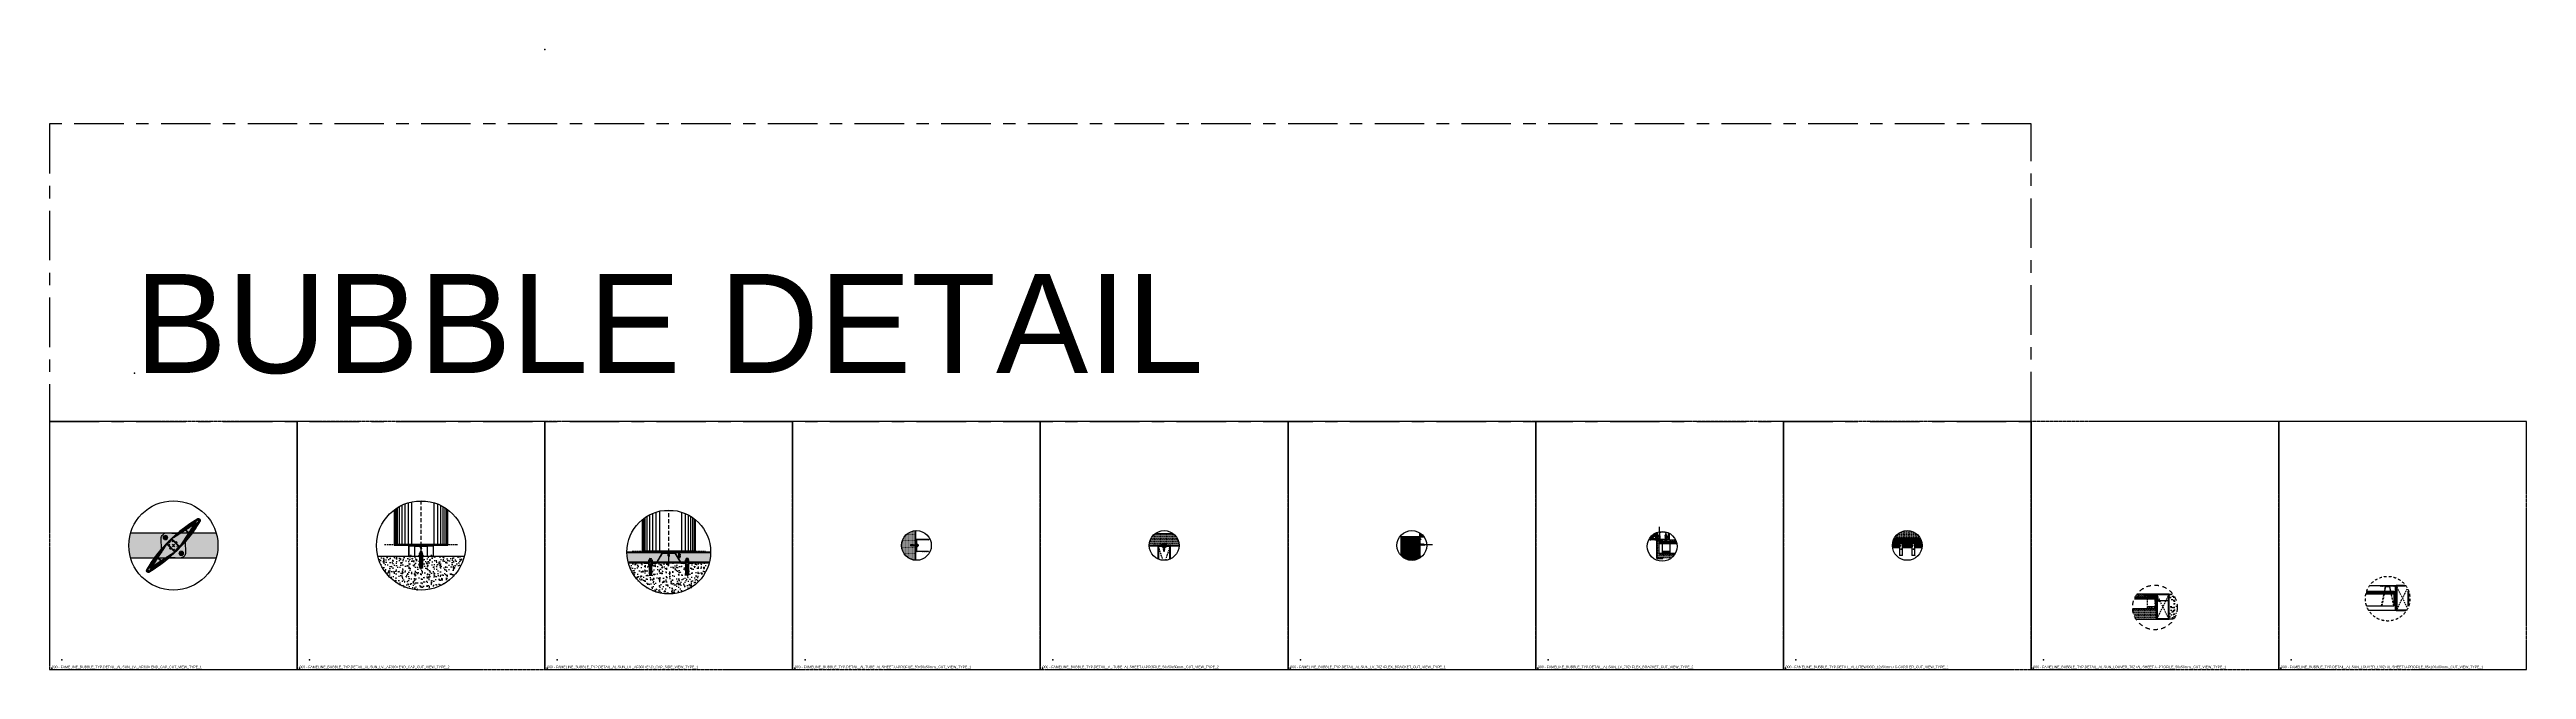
# Model space of a CAD drawing. Header units: millimetres. Extents: x -244126 to 368105, y -173968 to 259060.
# Drawn here: x 38325 to 48325, y 47995 to 50495 of the extents above; entities that cross this region are included whole.
import ezdxf
from ezdxf.enums import TextEntityAlignment as Align
from ezdxf.xclip import XClip

# ---------------------------------------------------------------- set-up
doc = ezdxf.new("R2010")
doc.units = ezdxf.units.MM
doc.header["$MEASUREMENT"] = 0
doc.header["$XCLIPFRAME"] = 0
for name, pattern in [('005_GG_TA_LINE', [13.75, 5, -1.25, 1.25, -1.25, 5]), ('HIDDEN', [9.525, 6.35, -3.175]), ('SLD-Solid', [0]), ('TA_HL_001.00', [6.5, 3.55, -2.95]), ('TA_HL_002.00', [13, 7.1, -5.9]), ('TA_HL_003.00000', [19.5, 10.65, -8.85]), ('TA_HL_005.00000', [32.5, 17.75, -14.75]), ('TA_HL_015.00000', [97.5, 53.25, -44.25])]:
    doc.linetypes.add(name, pattern=pattern)
for name, color, linetype in [('000 - H A T C H', 8, 'Continuous'), ('000 - H I D D E N', 7, 'Continuous'), ('000 - L I N E 0.1', 1, 'Continuous'), ('000 - SYMBOL CON', 1, 'Continuous'), ('000 - WIPEOUT', 250, 'Continuous'), ('001 - ASCESSORIES', 1, 'Continuous'), ('002 - STRUCTURAL STEEL', 4, 'Continuous'), ('004 - CONCRETE', 5, 'Continuous'), ('A02_LITEWOOD', 7, 'Continuous'), ('A03_SUN LOUVER', 7, 'Continuous'), ('A04_TUBE SERIES', 7, 'Continuous')]:
    doc.layers.add(name, color=color, linetype=linetype)
doc.styles.add('Cetury Gothic', font='GOTHIC.TTF')
doc.styles.get("Standard").update_dxf_attribs({"font": 'arial.ttf'})
doc.styles.add('TA', font='Cordia New.ttf', dxfattribs={"height": 4.5})
pattern_1 = [(45, (37.5, 87.5), (-1.6838, 1.6838), []), (45, (38.6225, 87.5), (-1.6838, 1.6838), [])]
pattern_2 = [(37.5, (2350, 50), (-0.125987, 3.853648), [0, -3.04, 0, -3.4, 0, -3.25]), (7.5, (2350, 50), (3.53955, 5.64429), [0, -1.64, 0, -2.74, 0, -1.05]), (327.5, (2347.54, 50), (6.228284, 0.01132), [0, -1, 0, -3.6, 0, -4.7]), (317.5, (2347.54, 50), (6.01225, 1.75535), [0, -0.5, 0, -2.36, 0, -2.7])]
pattern_3 = [(217.5, (50, 50), (0.125987, -3.853648), [0, -3.04, 0, -3.4, 0, -3.25]), (187.5, (50, 50), (-3.53955, -5.64429), [0, -1.64, 0, -2.74, 0, -1.05]), (147.5, (52.46, 50), (-6.228284, -0.01132), [0, -1, 0, -3.6, 0, -4.7]), (137.5, (52.46, 50), (-6.01225, -1.75535), [0, -0.5, 0, -2.36, 0, -2.7])]

# ---------------------------------------------------------------- blocks, each defined once
blk = doc.blocks.new('*U1760')
at = {"color": 0, "linetype": '005_GG_TA_LINE'}
blk.add_lwpolyline([(0, 0), (1000, 0), (1000, 1000), (0, 1000)], close=True, dxfattribs=at)
for p in [(9, 5), (50, 38)]:
    blk.add_point(p, dxfattribs=at)
blk.add_attdef('NAMEBLK', (9, 5), '', height=10, dxfattribs=at)
blk = doc.blocks.new('*U1777')
at = {"color": 0}
blk.add_wipeout([(0, 50), (0, -50), (2500, -50), (2500, 50)], dxfattribs=at).dxf.layer = '001 - ASCESSORIES'
at = {"layer": '001 - ASCESSORIES', "color": 0}
blk.add_lwpolyline([(0, 50), (0, -50), (2500, -50), (2500, 50)], close=True, dxfattribs=at)
blk = doc.blocks.new('000 - ASSCESSORIES_FAMELINE_AL.END_CAP_FOR_AF_300_TOP_VIEW_PART_1_of_4')
at = {"layer": '000 - H A T C H'}
h = blk.add_hatch(color=250, dxfattribs=at)
edge = h.paths.add_edge_path()
edge.add_line((44, 23), (15, 55))
edge.add_arc((0, 40), 20.6, 43.7572, 89.0908)
edge.add_line((0, 61), (0, 54))
edge.add_arc((0, 45), 9.4, -90, 90, ccw=False)
edge.add_line((0, 36), (0, 0))
edge.add_line((0, 0), (150, 0))
edge.add_arc((144, 0), 6.07, 0.5429, 74.9737)
edge.add_arc((0, -536), 561, 74.973, 85.476)
at = {"layer": '001 - ASCESSORIES', "color": 0}
blk.add_lwpolyline([(150, 0, 0.33405), (146, 6, 0.04589), (44, 23), (15, 55, 0.20043), (0, 61)], format="xyb", dxfattribs=at)
at = {"layer": '001 - ASCESSORIES', "color": 8, "linetype": 'Continuous', "lineweight": 15}
for radius in [9.4, 4.5]:
    blk.add_arc((0, 45), radius, 270, 90, dxfattribs=at)
blk = doc.blocks.new('000 - ASSCESSORIES_FAMELINE_AL.END_CAP_FOR_AF_300_TOP_VIEW')
at = {"layer": '001 - ASCESSORIES', "color": 0}
blk.add_point((0, 0), dxfattribs=at)
at = {"layer": '001 - ASCESSORIES', "color": 0, "xscale": -1}
blk.add_blockref('000 - ASSCESSORIES_FAMELINE_AL.END_CAP_FOR_AF_300_TOP_VIEW_PART_1_of_4', (0, 0), dxfattribs=at)
at = {"layer": '001 - ASCESSORIES', "color": 0, "rotation": 180}
blk.add_blockref('000 - ASSCESSORIES_FAMELINE_AL.END_CAP_FOR_AF_300_TOP_VIEW_PART_1_of_4', (0, 0), dxfattribs=at)
at = {"layer": '001 - ASCESSORIES', "color": 0}
blk.add_blockref('000 - ASSCESSORIES_FAMELINE_AL.END_CAP_FOR_AF_300_TOP_VIEW_PART_1_of_4', (0, 0), dxfattribs=at)
at = {"layer": '001 - ASCESSORIES', "color": 0, "xscale": -1, "rotation": 180}
blk.add_blockref('000 - ASSCESSORIES_FAMELINE_AL.END_CAP_FOR_AF_300_TOP_VIEW_PART_1_of_4', (0, 0), dxfattribs=at)
blk = doc.blocks.new('000 - FAMELINE_AL.SUN_LV_AF_300_CUT_VIEW_PART_1_of_2')
at = {"layer": '000 - H A T C H'}
h = blk.add_hatch(dxfattribs=at)
h.set_pattern_fill('ANSI32', color=256, scale=0.1)
h.set_pattern_definition([(45, (1e-07, 0), (-0.673519, 0.673519), []), (45, (0.449, 0), (-0.673519, 0.673519), [])])
edge = h.paths.add_edge_path()
edge.add_line((-13, -14), (-13, -23))
edge.add_arc((-12, -23), 0.3, 180, 268.7296)
edge.add_arc((0, 536), 560, 268.7296, 269.2113)
edge.add_arc((-8, -23), 0.2, 269.2113, 360)
edge.add_line((-8, -23), (-8, -21))
edge.add_arc((-7, -21), 0.2, 95, 180, ccw=False)
edge.add_line((-7, -21), (6, -20))
edge.add_line((6, -20), (8, -20))
edge.add_arc((8, -20), 0.2, 40.2971, 90, ccw=False)
edge.add_arc((7, -21), 1, -102.3106, 40.2971, ccw=False)
edge.add_line((7, -22), (6, -21))
edge.add_line((6, -21), (-5, -22))
edge.add_arc((-5, -23), 0.6, 91.2442, 271.007)
edge.add_line((-5, -23), (-1, -24))
edge.add_arc((-1, -24), 0.6, -91.9369, 90, ccw=False)
edge.add_arc((0, 536), 561, 254.9671, 269.9367, ccw=False)
edge.add_arc((-144, 0), 6, 105.0329, 254.9671, ccw=False)
edge.add_arc((0, -536), 561, 90.0306, 105.0329, ccw=False)
edge.add_arc((0, 25), 0.3, 0, 90.0306, ccw=False)
edge.add_line((0, 25), (0, 24))
edge.add_arc((1, 24), 0.6, 180, 264.9177)
edge.add_line((1, 24), (4, 23))
edge.add_arc((4, 23), 0.509, -85, 84.9177, ccw=False)
edge.add_line((4, 22), (-6, 21))
edge.add_arc((-6, 22), 0.3, 210, 275, ccw=False)
edge.add_line((-6, 22), (-7, 23))
edge.add_arc((-8, 23), 0.3, 30, 90.7871)
edge.add_arc((0, -536), 560, 90.7871, 91.2704)
edge.add_line((-12, 23), (-13, 14))
edge.add_arc((-12, 15), 0.3, 180, 270)
edge.add_line((-12, 14), (-8, 14))
edge.add_arc((-8, 14), 0.1, 0, 90, ccw=False)
edge.add_line((-8, 14), (-8, 13))
edge.add_arc((-8, 13), 0.1, -90, 0, ccw=False)
edge.add_line((-8, 13), (-12, 13))
edge.add_arc((-12, 12), 0.3, 90, 180)
edge.add_line((-13, 12), (-13, -12))
edge.add_arc((-12, -12), 0.3, 180, 270)
edge.add_line((-12, -13), (-8, -13))
edge.add_arc((-8, -13), 0.1, 0, 90, ccw=False)
edge.add_line((-8, -13), (-8, -14))
edge.add_arc((-8, -14), 0.1, -90, 0, ccw=False)
edge.add_line((-8, -14), (-12, -14))
edge.add_arc((-12, -15), 0.3, 90, 180)
edge = h.paths.add_edge_path(flags=16)
edge.add_arc((-78, 18), 0.3, 98.0206, 180)
edge.add_line((-78, 18), (-78, -18))
edge.add_arc((-78, -18), 0.3, 180, 261.9794)
edge.add_arc((0, 536), 560, 261.9794, 268.4631)
edge.add_arc((-15, -23), 0.3, 268.4631, 360)
edge.add_line((-15, -23), (-15, -3))
edge.add_arc((-16, -3), 1, 360, 475.3769)
edge.add_arc((-17, 0), 2.5, 217.8375, 295.3769, ccw=False)
edge.add_arc((-19, -1), 0.3, 120, 217.8375, ccw=False)
edge.add_line((-19, -1), (-19, -1))
edge.add_arc((-19, -1), 0.3, 38.6269, 120, ccw=False)
edge.add_arc((-17, 0), 1.7, 218.6269, 501.3731)
edge.add_arc((-19, 1), 0.3, 240, 321.3731, ccw=False)
edge.add_line((-19, 1), (-19, 1))
edge.add_arc((-19, 1), 0.3, 142.1625, 240, ccw=False)
edge.add_arc((-17, 0), 2.5, 64.6231, 142.1625, ccw=False)
edge.add_arc((-16, 3), 1, 244.6231, 360)
edge.add_line((-15, 3), (-15, 23))
edge.add_arc((-15, 23), 0.3, 0, 91.5369)
edge.add_arc((0, -536), 560, 91.5369, 98.0206)
edge = h.paths.add_edge_path(flags=16)
edge.add_arc((-142, -4), 1.11, 122.0267, 248.7929, ccw=False)
edge.add_arc((-143, -1), 2, 298.2128, 320.9153)
edge.add_arc((-142, -2), 0.2, 320.9153, 420)
edge.add_line((-142, -2), (-144, -1))
edge.add_arc((-145, 0), 1.7, 43.609, 316.391, ccw=False)
edge.add_line((-144, 1), (-142, 2))
edge.add_arc((-142, 2), 0.2, 300, 399.0847)
edge.add_arc((-143, 1), 2, 39.0847, 61.7872)
edge.add_arc((-142, 4), 1.11, 111.2071, 237.9733, ccw=False)
edge.add_arc((0, -536), 560, 98.238, 104.7334, ccw=False)
edge.add_arc((-80, 17), 0.3, 0, 98.238, ccw=False)
edge.add_line((-80, 17), (-80, -17))
edge.add_arc((-80, -17), 0.3, 261.762, 360, ccw=False)
edge.add_arc((0, 536), 560, 255.2666, 261.762, ccw=False)
blk.add_point((0, 0))
at = {"layer": 'A03_SUN LOUVER', "color": 0}
for points in [[(-13, -14), (-13, -23, 0.40773), (-12, -23, 0.0021), (-8, -23, 0.41825), (-8, -23), (-8, -21, -0.38888), (-7, -21), (6, -20), (8, -20, -0.22033), (8, -20, -0.7173), (7, -22), (6, -21), (-5, -22, 0.99793), (-5, -23), (-1, -24, -1.01705), (-1, -25, -0.06541), (-146, -6, -0.76687), (-146, 6, -0.06555), (0, 25, -0.41437), (0, 25), (0, 24, 0.38847), (1, 24), (4, 23, -0.91567), (4, 22), (-6, 21, -0.29147), (-6, 22), (-7, 23, 0.27163), (-8, 23, 0.00211), (-12, 23), (-13, 14, 0.41421), (-12, 14), (-8, 14, -0.41421), (-8, 14), (-8, 13, -0.41421), (-8, 13), (-12, 13, 0.41421), (-13, 12), (-13, -12, 0.41421), (-12, -13), (-8, -13, -0.41421), (-8, -13), (-8, -14, -0.41421), (-8, -14), (-12, -14, 0.41421)], [(-142, -5, -0.61741), (-143, -3, 0.09938), (-142, -3, 0.46145), (-142, -2), (-144, -1, -2.49961), (-144, 1), (-142, 2, 0.46145), (-142, 3, 0.09938), (-143, 3, -0.61741), (-142, 5, -0.02835), (-80, 18, -0.45698), (-80, 17), (-80, -17, -0.45698), (-80, -18, -0.02835)], [(-78, 18, 0.37378), (-78, 18), (-78, -18, 0.37378), (-78, -18, 0.0283), (-15, -23, 0.42209), (-15, -23), (-15, -3, 0.55076), (-16, -2, -0.35186), (-19, -2, -0.45487), (-19, -1), (-19, -1, -0.37077), (-19, -1, 2.8534), (-19, 1, -0.37077), (-19, 1), (-19, 1, -0.45487), (-19, 2, -0.35186), (-16, 2, 0.55076), (-15, 3), (-15, 23, 0.42209), (-15, 23, 0.0283)]]:
    blk.add_lwpolyline(points, format="xyb", close=True, dxfattribs=at)
blk = doc.blocks.new('000 - FAMELINE_AL.SUN_LV_AF_300_CUT_VIEW')
at = {"layer": 'Defpoints', "color": 250}
for p, q in [((7, 0), (-7, 0)), ((0, 7), (0, -7))]:
    blk.add_line(p, q, dxfattribs=at)
at = {"layer": 'A03_SUN LOUVER', "color": 0}
blk.add_blockref('000 - FAMELINE_AL.SUN_LV_AF_300_CUT_VIEW_PART_1_of_2', (0, 0), dxfattribs=at)
at = {"layer": 'A03_SUN LOUVER', "color": 0, "rotation": 180}
blk.add_blockref('000 - FAMELINE_AL.SUN_LV_AF_300_CUT_VIEW_PART_1_of_2', (0, 0), dxfattribs=at)
blk = doc.blocks.new('*U1668')
at = {"layer": '001 - ASCESSORIES', "color": 0, "rotation": 45.00000000000001}
blk.add_blockref('000 - ASSCESSORIES_FAMELINE_AL.END_CAP_FOR_AF_300_TOP_VIEW', (0, 0), dxfattribs=at)
at = {"layer": 'A03_SUN LOUVER', "color": 3, "rotation": 45.00000000000001}
blk.add_blockref('000 - FAMELINE_AL.SUN_LV_AF_300_CUT_VIEW', (0, 0), dxfattribs=at)
blk = doc.blocks.new('000 - DYNAMIC_VIEW_ASSCESSORIES_FLAT_HEAD_SELF_DRILLING_SCREW_No.8_TOP_VIEW')
at = {"layer": '000 - H A T C H'}
h = blk.add_hatch(color=250, dxfattribs=at)
h.dxf.hatch_style = 1
edge = h.paths.add_edge_path()
edge.add_arc((0, 0), 5.4, 0, 360)
at = {"layer": '001 - ASCESSORIES', "color": 0}
for p, q in [((-1, 1), (-5, 1)), ((-1, 5), (-1, 1)), ((1, 1), (1, 5)), ((5, 1), (1, 1)), ((-5, -1), (-1, -1)), ((-1, -1), (-1, -5)), ((1, -1), (5, -1)), ((1, -5), (1, -1))]:
    blk.add_line(p, q, dxfattribs=at)
blk.add_circle((0, 0), 5.4, dxfattribs=at)
for centre, radius, start, end in [((0, 0), 4.6, 171.4252, 188.5748), ((0, 0), 4.6, 81.4252, 98.5748), ((-1, 1), 0.574, 270, 0), ((1, 1), 0.574, 180, 270), ((0, 0), 4.6, 351.4252, 8.5748), ((-1, -1), 0.574, 0, 90), ((0, 0), 4.6, 261.4252, 278.5748), ((1, -1), 0.574, 90, 180)]:
    blk.add_arc(centre, radius, start, end, dxfattribs=at)
at = {"layer": 'Defpoints', "color": 250, "linetype": 'HIDDEN'}
for p, q in [((-9, 0), (9, 0)), ((0, 9), (0, -9))]:
    blk.add_line(p, q, dxfattribs=at)
blk = doc.blocks.new('*U4280')
at = {"layer": '001 - ASCESSORIES', "color": 0}
blk.add_blockref('000 - DYNAMIC_VIEW_ASSCESSORIES_FLAT_HEAD_SELF_DRILLING_SCREW_No.8_TOP_VIEW', (0, 0), dxfattribs=at)
blk = doc.blocks.new('000 - FAMELINE_BUBBLE_TYP.DETAIL_AL.SUN_LV._AF300+END_CAP_CUT_VIEW_TYPE_1')
at = {"color": 2}
ref = blk.add_blockref('*U1777', (-2300, 0), dxfattribs=at)
XClip(ref).set_block_clipping_path([(2274.3833292214, 178.1678594674), (2225.2252977703, 163.7337590926), (2182.1250680004, 136.0349233126), (2148.574364201, 97.3153470708), (2127.29126486, 50.7118601603), (2120.0000001106, -0.0000000712), (2127.29126486, -50.7118603026), (2148.574364201, -97.3153472132), (2182.1250680004, -136.0349234549), (2225.2252977703, -163.733759235), (2274.3833292214, -178.1678596097), (2325.6166709998, -178.1678596097), (2374.7747024509, -163.733759235), (2417.8749322207, -136.0349234549), (2451.4256360202, -97.3153472132), (2472.7087353612, -50.7118603026), (2480.0000001106, -0.0000000712), (2472.7087353612, 50.7118601603), (2451.4256360202, 97.3153470708), (2417.8749322207, 136.0349233126), (2374.7747024509, 163.7337590926), (2325.6166709998, 178.1678594674)])
at = {"layer": '000 - H A T C H'}
h = blk.add_hatch(dxfattribs=at)
h.set_pattern_fill('DOTS', color=8, scale=25)
edge = h.paths.add_edge_path()
edge.add_arc((0, 0), 180, 163.8724, 196.1276)
edge.add_line((-173, -50), (173, -50))
edge.add_arc((0, 0), 180, 343.8724, 376.1276)
edge.add_line((173, 50), (-173, 50))
at = {"layer": '000 - SYMBOL CON', "color": 2, "linetype": 'ByBlock'}
blk.add_circle((0, 0), 180, dxfattribs=at)
at = {"color": 3}
blk.add_blockref('*U1668', (0, 0), dxfattribs=at)
at = {"layer": '001 - ASCESSORIES'}
for p in [(-32, 32), (32, -32)]:
    blk.add_blockref('*U4280', p, dxfattribs=at)
blk = doc.blocks.new('000 - ASSCESSORIES_FAMELINE_AL.EXTR._U-PROFILE_45x100x45mm._ALT-11_CUT_VIEW')
at = {"layer": '000 - H A T C H'}
h = blk.add_hatch(dxfattribs=at)
h.set_pattern_fill('ANSI32', color=256, scale=0.1)
h.set_pattern_definition([(45, (-50776.1304, -10058.6619), (-0.673519209, 0.673519209), []), (45, (-50775.6814, -10058.6619), (-0.673519209, 0.673519209), [])])
edge = h.paths.add_edge_path()
edge.add_line((50, 23), (-50, 23))
edge.add_line((-50, 23), (-50, -23))
edge.add_line((-50, -23), (-42, -23))
edge.add_line((-42, -23), (-42, -20))
edge.add_line((-42, -20), (-40, -20))
edge.add_arc((-40, -19), 0.6, 270, 450)
edge.add_line((-40, -19), (-43, -19))
edge.add_line((-43, -19), (-43, -19))
edge.add_line((-43, -19), (-43, -21))
edge.add_line((-43, -21), (-49, -21))
edge.add_line((-49, -21), (-49, 21))
edge.add_line((-49, 21), (49, 21))
edge.add_line((49, 21), (49, -21))
edge.add_line((49, -21), (43, -21))
edge.add_line((43, -21), (43, -19))
edge.add_line((43, -19), (40, -19))
edge.add_arc((40, -19), 0.6, 90, 270)
edge.add_line((40, -20), (42, -20))
edge.add_line((42, -20), (42, -23))
edge.add_line((42, -23), (43, -23))
edge.add_line((43, -23), (50, -23))
edge.add_line((50, -23), (50, 23))
at = {"layer": 'A04_TUBE SERIES', "color": 0}
blk.add_lwpolyline([(50, 23), (-50, 23), (-50, -23), (-42, -23), (-42, -20), (-40, -20, 1), (-40, -19), (-43, -19), (-43, -19), (-43, -21), (-49, -21), (-49, 21), (49, 21), (49, -21), (43, -21), (43, -19), (40, -19, 1), (40, -20), (42, -20), (42, -23), (43, -23), (50, -23)], format="xyb", close=True, dxfattribs=at)
at = {"layer": 'Defpoints', "color": 250}
blk.add_lwpolyline([(42, -23), (50, -23), (50, 23), (-50, 23), (-50, -23), (-42, -23)], dxfattribs=at)
at = {"layer": 'Defpoints', "color": 18, "true_color": 0x000000, "style": 'Cetury Gothic'}
blk.add_text('ALT-11', height=1.5, dxfattribs=at).set_placement((-48, -18))
blk = doc.blocks.new('*U1789')
at = {"layer": '001 - ASCESSORIES', "color": 0}
blk.add_blockref('000 - ASSCESSORIES_FAMELINE_AL.EXTR._U-PROFILE_45x100x45mm._ALT-11_CUT_VIEW', (0, 0), dxfattribs=at)
blk = doc.blocks.new('*U1646')
at = {"color": 0}
blk.add_wipeout([(-108, 0), (108, 0), (108, 2754), (-108, 2754)], dxfattribs=at).dxf.layer = '000 - WIPEOUT'
at = {"layer": '000 - H I D D E N', "linetype": 'HIDDEN', "ltscale": 2.5}
blk.add_line((0, -29), (0, 2783), dxfattribs=at)
at = {"layer": '001 - ASCESSORIES', "color": 0}
for points in [[(-108, 2757), (108, 2757), (108, 2754), (-108, 2754)], [(-108, -3), (108, -3), (108, 0), (-108, 0)]]:
    blk.add_lwpolyline(points, close=True, dxfattribs=at)
at = {"layer": 'A03_SUN LOUVER', "color": 8}
for p, q in [((-106, 2754), (-106, 0)), ((-102, 2754), (-102, 0)), ((-96, 2754), (-96, 0)), ((-88, 2754), (-88, 0)), ((-78, 2754), (-78, 0)), ((-66, 2754), (-66, 0)), ((-52, 2754), (-52, 0)), ((-38, 2754), (-38, 0)), ((52, 2754), (52, 0)), ((66, 2754), (66, 0)), ((78, 2754), (78, 0)), ((88, 2754), (88, 0)), ((96, 2754), (96, 0)), ((102, 2754), (102, 0)), ((106, 2754), (106, 0))]:
    blk.add_line(p, q, dxfattribs=at)
at = {"layer": 'A03_SUN LOUVER', "color": 0}
blk.add_lwpolyline([(-108, 0), (108, 0), (108, 2754), (-108, 2754)], close=True, dxfattribs=at)
at = {"layer": 'Defpoints', "color": 250, "linetype": 'HIDDEN'}
for p, q in [((-148, 2754), (148, 2754)), ((-148, 0), (148, 0))]:
    blk.add_line(p, q, dxfattribs=at)
blk = doc.blocks.new('000 - ASSCESSORIES_FAMELINE_GALV._HAT-PROFILE_197x43mm._SIDE_VIEW')
at = {"color": 2}
blk.add_wipeout([(25, 0), (-25, 0), (-25, 43), (25, 43)], dxfattribs=at).dxf.layer = '000 - WIPEOUT'
at = {"color": 1}
blk.add_line((25, 41), (-25, 41), dxfattribs=at)
at = {"color": 2}
blk.add_lwpolyline([(25, 0), (-25, 0), (-25, 43), (25, 43)], close=True, dxfattribs=at)
at = {"color": 3}
blk.add_lwpolyline([(-25, 2), (25, 2), (25, 0), (-25, 0)], close=True, dxfattribs=at)
blk = doc.blocks.new('A$Cb3cae7b0')
at = {"color": 250}
blk.add_wipeout([(-0.0013, 0.0087), (0, 0.0087), (0, -0.0087), (-0.0013, -0.0087)], dxfattribs=at).dxf.layer = '000 - WIPEOUT'
at = {"layer": '000 - H A T C H'}
h = blk.add_hatch(color=250, dxfattribs=at)
h.dxf.hatch_style = 1
h.paths.add_polyline_path([(-0.0042, 0.004), (-0.0045, 0.004), (-0.0045, 0.0039), (-0.0045, 0.0017), (-0.0045, -0.004), (-0.0035, -0.004)])
h = blk.add_hatch(color=250, dxfattribs=at)
h.dxf.hatch_style = 1
h.paths.add_polyline_path([(-0.0028, 0.0072, 0.414214), (-0.0034, 0.0077), (-0.0039, 0.0076, 0.414214), (-0.0044, 0.007), (-0.0032, -0.0072, 0.414214), (-0.0026, -0.0077), (-0.0021, -0.0076, 0.414214), (-0.0016, -0.007)])
h = blk.add_hatch(color=250, dxfattribs=at)
h.dxf.hatch_style = 1
h.paths.add_polyline_path([(-0.0013, 0.004), (-0.0026, 0.004), (-0.0019, -0.004), (-0.0013, -0.004)])
at = {"layer": '001 - ASCESSORIES', "color": 0}
blk.add_lwpolyline([(-0.0013, 0.0087), (0, 0.0087), (0, -0.0087), (-0.0013, -0.0087)], close=True, dxfattribs=at)
blk.add_wipeout([(-0.0109, -0.0064), (-0.0045, -0.0064), (-0.0045, 0.0064), (-0.0109, 0.0064)]).dxf.layer = '000 - WIPEOUT'
for p, q in [((-0.0109, 0.0039), (-0.0109, 0.0053)), ((-0.0109, 0.0039), (-0.0109, 0.0017)), ((-0.0109, 0.0017), (-0.0109, -0.0017)), ((-0.0057, 0.0064), (-0.0098, 0.0064)), ((-0.0098, 0.0028), (-0.0057, 0.0028)), ((-0.0045, 0.0053), (-0.0045, -0.0053)), ((-0.0045, 0.0039), (-0.0045, 0.0053)), ((-0.0045, 0.004), (-0.0042, 0.004)), ((-0.0045, 0.0039), (-0.0045, 0.0017)), ((-0.0045, 0.0017), (-0.0045, -0.0017)), ((-0.0026, 0.004), (-0.0013, 0.004)), ((-0.0109, -0.0017), (-0.0109, -0.0039)), ((-0.0109, -0.0039), (-0.0109, -0.0053)), ((-0.0098, -0.0028), (-0.0057, -0.0028)), ((-0.0057, -0.0064), (-0.0098, -0.0064)), ((-0.0045, -0.0017), (-0.0045, -0.0039)), ((-0.0045, -0.0039), (-0.0045, -0.0053)), ((-0.0045, -0.004), (-0.0035, -0.004)), ((-0.0019, -0.004), (-0.0013, -0.004))]:
    blk.add_line(p, q, dxfattribs=at)
blk.add_lwpolyline([(-0.0039, 0.0076), (-0.0034, 0.0077, -0.414214), (-0.0028, 0.0072), (-0.0016, -0.007, -0.414214), (-0.0021, -0.0076), (-0.0026, -0.0077, -0.414214), (-0.0032, -0.0072), (-0.0044, 0.007, -0.414214)], format="xyb", close=True, dxfattribs=at)
for centre, start, end in [((-0.0098, 0.0053), 90, 180), ((-0.0098, 0.0039), 180, 270), ((-0.0098, 0.0017), 90, 180), ((-0.0057, 0.0053), 0, 90), ((-0.0057, 0.0039), 270, 0), ((-0.0057, 0.0017), 360, 90), ((-0.0098, -0.0017), 180, 270), ((-0.0098, -0.0039), 90, 180), ((-0.0098, -0.0053), 180, 270), ((-0.0057, -0.0017), 270, 0), ((-0.0057, -0.0039), 360, 90), ((-0.0057, -0.0053), 270, 360)]:
    blk.add_arc(centre, 0.00112, start, end, dxfattribs=at)
at = {"layer": 'Defpoints', "color": 250}
blk.add_lwpolyline([(-0.0109, -0.0064), (-0.0045, -0.0064), (-0.0045, 0.0064), (-0.0109, 0.0064)], close=True, dxfattribs=at)
blk = doc.blocks.new('AASSAW')
at = {"layer": '001 - ASCESSORIES', "color": 8}
for p, q in [((0.0006, -0.003), (0, 0.003)), ((0, 0.003), (0, -0.003)), ((0.0012, -0.003), (0.0006, 0.003)), ((0.0018, -0.003), (0.0012, 0.003)), ((0.0024, -0.003), (0.0018, 0.003)), ((0.003, -0.003), (0.0024, 0.003)), ((0.0036, -0.003), (0.003, 0.003)), ((0.0042, -0.003), (0.0036, 0.003)), ((0.0048, -0.003), (0.0042, 0.003)), ((0.0054, -0.003), (0.0048, 0.003)), ((0.006, -0.003), (0.0054, 0.003)), ((0.0066, -0.003), (0.006, 0.003)), ((0.0072, -0.003), (0.0066, 0.003)), ((0.0078, -0.003), (0.0072, 0.003)), ((0.0084, -0.003), (0.0078, 0.003)), ((0.009, -0.003), (0.0084, 0.003)), ((0.0096, -0.003), (0.009, 0.003)), ((0.0102, -0.003), (0.0096, 0.003)), ((0.0108, -0.003), (0.0102, 0.003)), ((0.0114, -0.003), (0.0108, 0.003)), ((0.012, -0.003), (0.0114, 0.003)), ((0.0126, -0.003), (0.012, 0.003)), ((0.0132, -0.003), (0.0126, 0.003)), ((0.0138, -0.003), (0.0132, 0.003)), ((0.0144, -0.003), (0.0138, 0.003)), ((0.015, -0.003), (0.0144, 0.003)), ((0.0156, -0.003), (0.015, 0.003)), ((0.0162, -0.003), (0.0156, 0.003)), ((0.0168, -0.003), (0.0162, 0.003)), ((0.0174, -0.003), (0.0168, 0.003)), ((0.018, -0.003), (0.0174, 0.003)), ((0.0186, -0.003), (0.018, 0.003)), ((0.0186, -0.0031), (0.018, 0.0029)), ((0.0192, -0.0031), (0.0186, 0.0029)), ((0.0198, -0.0031), (0.0192, 0.0029)), ((0.0204, -0.0031), (0.0198, 0.0029)), ((0.021, -0.0031), (0.0204, 0.0029)), ((0.0216, -0.0031), (0.021, 0.0029)), ((0.0222, -0.0031), (0.0216, 0.0029)), ((0.0228, -0.0031), (0.0222, 0.0029)), ((0.0234, -0.0031), (0.0228, 0.0029)), ((0.024, -0.0031), (0.0234, 0.0029)), ((0.0246, -0.0031), (0.024, 0.0029)), ((0.0252, -0.0031), (0.0246, 0.0029)), ((0.0258, -0.0031), (0.0252, 0.0029)), ((0.0264, -0.0031), (0.0258, 0.0029)), ((0.027, -0.0031), (0.0264, 0.0029)), ((0.0276, -0.0031), (0.027, 0.0029)), ((0.0282, -0.0031), (0.0276, 0.0029)), ((0.0288, -0.0031), (0.0282, 0.0029)), ((0.0294, -0.0031), (0.0288, 0.0029)), ((0.03, -0.0031), (0.0294, 0.0029)), ((0.0306, -0.0031), (0.03, 0.0029)), ((0.0312, -0.0031), (0.0306, 0.0029)), ((0.0318, -0.0031), (0.0312, 0.0029)), ((0.0324, -0.0031), (0.0318, 0.0029)), ((0.033, -0.0031), (0.0324, 0.0029)), ((0.0336, -0.0031), (0.033, 0.0029)), ((0.0342, -0.0031), (0.0336, 0.0029)), ((0.0348, -0.0031), (0.0342, 0.0029)), ((0.0354, -0.0031), (0.0348, 0.0029)), ((0.036, -0.0031), (0.0354, 0.0029)), ((0.0366, -0.0031), (0.036, 0.0029))]:
    blk.add_line(p, q, dxfattribs=at)
for centre, start, end in [((0.0003, 0.003), 180, 0), ((0.0009, 0.003), 180, 0), ((0.0015, 0.003), 180, 0), ((0.0021, 0.003), 180, 0), ((0.0027, 0.003), 180, 0), ((0.0033, 0.003), 180, 0), ((0.0039, 0.003), 180, 0), ((0.0045, 0.003), 180, 0), ((0.0051, 0.003), 180, 0), ((0.0057, 0.003), 180, 0), ((0.0063, 0.003), 180, 0), ((0.0069, 0.003), 180, 0), ((0.0075, 0.003), 180, 0), ((0.0081, 0.003), 180, 0), ((0.0087, 0.003), 180, 0), ((0.0093, 0.003), 180, 0), ((0.0099, 0.003), 180, 0), ((0.0105, 0.003), 180, 0), ((0.0111, 0.003), 180, 0), ((0.0117, 0.003), 180, 0), ((0.0123, 0.003), 180, 0), ((0.0129, 0.003), 180, 0), ((0.0135, 0.003), 180, 0), ((0.0141, 0.003), 180, 0), ((0.0147, 0.003), 180, 0), ((0.0153, 0.003), 180, 0), ((0.0159, 0.003), 180, 0), ((0.0165, 0.003), 180, 0), ((0.0171, 0.003), 180, 0), ((0.0177, 0.003), 180, 0), ((0.0183, 0.0029), 180, 0), ((0.0189, 0.0029), 180, 0), ((0.0195, 0.0029), 180, 0), ((0.0201, 0.0029), 180, 0), ((0.0207, 0.0029), 180, 0), ((0.0213, 0.0029), 180, 0), ((0.0219, 0.0029), 180, 0), ((0.0225, 0.0029), 180, 0), ((0.0231, 0.0029), 180, 0), ((0.0237, 0.0029), 180, 0), ((0.0243, 0.0029), 180, 0), ((0.0249, 0.0029), 180, 0), ((0.0255, 0.0029), 180, 0), ((0.0261, 0.0029), 180, 0), ((0.0267, 0.0029), 180, 0), ((0.0273, 0.0029), 180, 0), ((0.0279, 0.0029), 180, 0), ((0.0285, 0.0029), 180, 0), ((0.0291, 0.0029), 180, 0), ((0.0297, 0.0029), 180, 0), ((0.0303, 0.0029), 180, 0), ((0.0309, 0.0029), 180, 0), ((0.0315, 0.0029), 180, 0), ((0.0321, 0.0029), 180, 0), ((0.0327, 0.0029), 180, 0), ((0.0333, 0.0029), 180, 0), ((0.0339, 0.0029), 180, 0), ((0.0345, 0.0029), 180, 0), ((0.0351, 0.0029), 180, 0), ((0.0357, 0.0029), 180, 0), ((0.0003, -0.003), 0, 180), ((0.0009, -0.003), 0, 180), ((0.0015, -0.003), 0, 180), ((0.0021, -0.003), 0, 180), ((0.0027, -0.003), 0, 180), ((0.0033, -0.003), 0, 180), ((0.0039, -0.003), 0, 180), ((0.0045, -0.003), 0, 180), ((0.0051, -0.003), 0, 180), ((0.0057, -0.003), 0, 180), ((0.0063, -0.003), 0, 180), ((0.0069, -0.003), 0, 180), ((0.0075, -0.003), 0, 180), ((0.0081, -0.003), 0, 180), ((0.0087, -0.003), 0, 180), ((0.0093, -0.003), 0, 180), ((0.0099, -0.003), 0, 180), ((0.0105, -0.003), 0, 180), ((0.0111, -0.003), 0, 180), ((0.0117, -0.003), 0, 180), ((0.0123, -0.003), 0, 180), ((0.0129, -0.003), 0, 180), ((0.0135, -0.003), 0, 180), ((0.0141, -0.003), 0, 180), ((0.0147, -0.003), 0, 180), ((0.0153, -0.003), 0, 180), ((0.0159, -0.003), 0, 180), ((0.0165, -0.003), 0, 180), ((0.0171, -0.003), 0, 180), ((0.0177, -0.003), 0, 180), ((0.0183, -0.003), 0, 180), ((0.0183, -0.0031), 0, 180), ((0.0189, -0.0031), 0, 180), ((0.0195, -0.0031), 0, 180), ((0.0201, -0.0031), 0, 180), ((0.0207, -0.0031), 0, 180), ((0.0213, -0.0031), 0, 180), ((0.0219, -0.0031), 0, 180), ((0.0225, -0.0031), 0, 180), ((0.0231, -0.0031), 0, 180), ((0.0237, -0.0031), 0, 180), ((0.0243, -0.0031), 0, 180), ((0.0249, -0.0031), 0, 180), ((0.0255, -0.0031), 0, 180), ((0.0261, -0.0031), 0, 180), ((0.0267, -0.0031), 0, 180), ((0.0273, -0.0031), 0, 180), ((0.0279, -0.0031), 0, 180), ((0.0285, -0.0031), 0, 180), ((0.0291, -0.0031), 0, 180), ((0.0297, -0.0031), 0, 180), ((0.0303, -0.0031), 0, 180), ((0.0309, -0.0031), 0, 180), ((0.0315, -0.0031), 0, 180), ((0.0321, -0.0031), 0, 180), ((0.0327, -0.0031), 0, 180), ((0.0333, -0.0031), 0, 180), ((0.0339, -0.0031), 0, 180), ((0.0345, -0.0031), 0, 180), ((0.0351, -0.0031), 0, 180), ((0.0357, -0.0031), 0, 180), ((0.0363, -0.0031), 0, 180)]:
    blk.add_arc(centre, 0.0003, start, end, dxfattribs=at)
blk = doc.blocks.new('A$C3e261610')
at = {"layer": '001 - ASCESSORIES'}
h = blk.add_hatch(color=0, dxfattribs=at)
h.dxf.hatch_style = 1
h.paths.add_polyline_path([(0.0433, 0.0056), (0, 0.0056), (0, -0.0056), (0.0433, -0.0056), (0.0433, -0.0009), (0.0324, 0, -1), (0.0276, 0, -1), (0.0324, 0), (0.0433, 0.0009)])
h.paths.add_polyline_path([(0.022, -0.0009, -0.414214), (0.0224, -0.0028), (0.022, -0.0033, -0.414214), (0.0201, -0.0037), (0.0136, 0.0009, -0.414214), (0.0132, 0.0028), (0.0136, 0.0033, -0.414214), (0.0155, 0.0037)], flags=16)
at = {"layer": '000 - L I N E 0.1', "color": 0}
blk.add_lwpolyline([(0.0433, -0.0009), (0.0433, -0.0056), (0, -0.0056), (0, 0.0056), (0.0433, 0.0056), (0.0433, 0.0009), (0.0324, 0)], close=True, dxfattribs=at)
blk.add_lwpolyline([(0.022, -0.0009), (0.0155, 0.0037, 0.414214), (0.0136, 0.0033), (0.0132, 0.0028, 0.414214), (0.0136, 0.0009), (0.0201, -0.0037, 0.414214), (0.022, -0.0033), (0.0224, -0.0028, 0.414214)], format="xyb", close=True, dxfattribs=at)
blk.add_lwpolyline([(0.0433, 0.004), (0.0481, 0.0056), (0.0481, -0.0056), (0.0433, -0.004)], dxfattribs=at)
blk.add_circle((0.03, 0), 0.0024, dxfattribs=at)
at = {"layer": '001 - ASCESSORIES', "color": 0, "xscale": 1.333330000035251, "yscale": 1.333330000035251, "zscale": 1.333330000035251}
blk.add_blockref('AASSAW', (-0.0182, 0.0001), dxfattribs=at)
blk = doc.blocks.new('000 - DYNAMIC_VIEW_ASSCESSORIES_EXPANSION_BOLT_5-16_(EB-03)_TOP_VIEW')
at = {"color": 250}
blk.add_wipeout([(-3.7, 6.4), (3.7, 6.4), (7.4, 0), (3.7, -6.4), (-3.7, -6.4), (-7.4, 0)], dxfattribs=at).dxf.layer = '000 - WIPEOUT'
at = {"layer": '000 - L I N E 0.1', "color": 9}
blk.add_lwpolyline([(-3.7, 6.4), (3.7, 6.4), (7.4, 0), (3.7, -6.4), (-3.7, -6.4), (-7.4, 0)], close=True, dxfattribs=at)
for radius in [6.4, 4]:
    blk.add_circle((0, 0), radius, dxfattribs=at)
at = {"layer": '000 - H I D D E N', "color": 2, "insert": (0.2, 0.4), "char_height": 1, "width": 59.684, "attachment_point": 2, "style": 'Cetury Gothic'}
blk.add_mtext('{\\C150;EB-03}', dxfattribs=at)
blk = doc.blocks.new('*U3193')
at = {"color": 0, "xscale": 1000, "yscale": 1000, "zscale": 1000}
blk.add_blockref('A$C3e261610', (0, 0), dxfattribs=at)
at = {"layer": '001 - ASCESSORIES', "color": 0, "xscale": 1000, "yscale": 1000, "zscale": 1000}
blk.add_blockref('A$Cb3cae7b0', (-2, 0), dxfattribs=at)
blk.add_blockref('000 - DYNAMIC_VIEW_ASSCESSORIES_EXPANSION_BOLT_5-16_(EB-03)_TOP_VIEW', (0, 0))
blk = doc.blocks.new('000 - DYNAMIC_VIEW_ASSCESSORIES_PHILLIPS_HEAD_SELF_DRILLING_SCREW_No.8x19mm._SIDE_VIEW')
at = {"layer": '000 - H A T C H'}
h = blk.add_hatch(color=250, dxfattribs=at)
h.dxf.hatch_style = 1
edge = h.paths.add_edge_path()
edge.add_line((7.2, 2), (6, 2))
edge.add_arc((5, 1.6), 1.05, 384.13412, 422.45872)
edge.add_arc((4.8, 2.5), 0.657, 308.65964, 358.8819, ccw=False)
edge.add_line((5.2, 2), (4, 2))
edge.add_arc((3, 1.6), 1.05, 384.13412, 422.45872)
edge.add_arc((2.8, 2.5), 0.657, 308.65964, 358.8819, ccw=False)
edge.add_line((3.2, 2), (2, 2))
edge.add_arc((1, 1.6), 1.05, 384.13412, 422.45872)
edge.add_arc((0.8, 2.5), 0.657, 315.60915, 358.8819, ccw=False)
edge.add_line((1.3, 2.1), (0, 2.5))
edge.add_line((0, 2.5), (0, 4.5))
edge.add_line((0, 4.5), (-0.5, 4.5))
edge.add_arc((7.3, 0), 9.04, 150.13717, 176.01193)
edge.add_line((-1.7, 0.6), (-1, 0.6))
edge.add_line((-1, 0.6), (-1, -0.6))
edge.add_line((-1, -0.6), (-1.7, -0.6))
edge.add_arc((7.3, 0), 9.04, 183.57959, 209.86283)
edge.add_line((-0.5, -4.5), (0, -4.5))
edge.add_line((0, -4.5), (0, -2.5))
edge.add_line((0, -2.5), (1.8, -2))
edge.add_line((1.8, -2), (2.1, -2))
edge.add_arc((1.7, -2.9), 0.966, 382.47759, 424.11526, ccw=False)
edge.add_arc((2, -1.9), 0.847, 314.55603, 352.98551)
edge.add_line((2.9, -2), (4.1, -2))
edge.add_arc((3.7, -2.9), 0.966, 382.47759, 424.11526, ccw=False)
edge.add_arc((4, -1.9), 0.847, 314.55603, 352.98551)
edge.add_line((4.9, -2), (6.1, -2))
edge.add_arc((5.7, -2.9), 0.966, 382.47759, 424.11526, ccw=False)
edge.add_arc((6, -1.9), 0.847, 314.55603, 352.98551)
edge.add_line((6.9, -2), (8.1, -2))
edge.add_arc((7.7, -2.9), 0.966, 382.47759, 424.11526, ccw=False)
edge.add_arc((8, -1.9), 0.847, 314.55603, 352.98551)
edge.add_line((8.9, -2), (10.1, -2))
edge.add_arc((9.7, -2.9), 0.966, 382.47759, 424.11526, ccw=False)
edge.add_arc((10, -1.9), 0.847, 314.55603, 352.98551)
edge.add_line((10.9, -2), (12.1, -2))
edge.add_arc((11.7, -2.9), 0.966, 382.47759, 424.11526, ccw=False)
edge.add_arc((12, -1.9), 0.847, 314.55603, 352.98551)
edge.add_line((12.9, -2), (13.6, -2))
edge.add_line((13.6, -2), (14.1, -1.8))
edge.add_arc((13.7, -2.7), 0.966, 382.47759, 424.11526, ccw=False)
edge.add_arc((14, -1.7), 0.847, 314.55603, 352.98551)
edge.add_line((14.8, -1.8), (14.8, -1.6))
edge.add_line((14.8, -1.6), (15.9, -1.1))
edge.add_arc((15.5, -2), 0.966, 382.47759, 424.11526, ccw=False)
edge.add_arc((15.8, -1), 0.847, 314.55603, 352.98551)
edge.add_line((16.7, -1.1), (16.6, -0.9))
edge.add_line((16.6, -0.9), (19, 0))
edge.add_line((19, 0), (16.2, 1.1))
edge.add_line((16.2, 1.1), (16.1, 1.3))
edge.add_arc((15.2, 0.9), 1.05, 384.13412, 422.45872)
edge.add_arc((15, 1.9), 0.657, 308.65964, 358.8819, ccw=False)
edge.add_line((15.4, 1.3), (14, 1.9))
edge.add_line((14, 1.9), (14, 2))
edge.add_arc((13, 1.6), 1.05, 384.13412, 422.45872)
edge.add_arc((12.8, 2.5), 0.657, 308.65964, 358.8819, ccw=False)
edge.add_line((13.2, 2), (12, 2))
edge.add_arc((11, 1.6), 1.05, 384.13412, 422.45872)
edge.add_arc((10.8, 2.5), 0.657, 308.65964, 358.8819, ccw=False)
edge.add_line((11.2, 2), (10, 2))
edge.add_arc((9, 1.6), 1.05, 384.13412, 422.45872)
edge.add_arc((8.8, 2.5), 0.657, 308.65964, 358.8819, ccw=False)
edge.add_line((9.2, 2), (8, 2))
edge.add_arc((7, 1.6), 1.05, 384.13412, 422.45872)
edge.add_arc((6.8, 2.5), 0.657, 308.65964, 358.8819, ccw=False)
at = {"layer": '001 - ASCESSORIES', "color": 0, "linetype": 'ByBlock'}
for p, q in [((-1, 0.6), (-1.7, 0.6)), ((-1, -0.6), (-1, 0.6)), ((0, 4.5), (-0.5, 4.5)), ((-0.5, 4.5), (-0.5, -4.5)), ((0, 4.5), (0, -4.5)), ((1.3, 2.1), (0, 2.5)), ((2.6, -2.5), (1.5, 2.5)), ((3.2, 2), (2, 2)), ((4.6, -2.5), (3.5, 2.5)), ((5.2, 2), (4, 2)), ((6.6, -2.5), (5.5, 2.5)), ((7.2, 2), (6, 2)), ((8.6, -2.5), (7.5, 2.5)), ((9.2, 2), (8, 2)), ((10.6, -2.5), (9.5, 2.5)), ((11.2, 2), (10, 2)), ((12.6, -2.5), (11.5, 2.5)), ((13.2, 2), (12, 2)), ((14.6, -2.3), (13.5, 2.5)), ((14, 1.9), (15.4, 1.3)), ((16.4, -1.6), (15.6, 1.8)), ((16.2, 1.1), (19, 0)), ((-1.7, -0.6), (-1, -0.6)), ((0, 0), (-0.5, 0)), ((0, -4.5), (-0.5, -4.5)), ((0, -2.5), (1.8, -2)), ((2.1, -2), (1.8, -2)), ((4.1, -2), (2.9, -2)), ((6.1, -2), (4.9, -2)), ((8.1, -2), (6.9, -2)), ((10.1, -2), (8.9, -2)), ((12.1, -2), (10.9, -2)), ((13.6, -2), (12.9, -2)), ((13.6, -2), (14.1, -1.8)), ((14.8, -1.6), (15.9, -1.1)), ((16.6, -0.9), (19, 0))]:
    blk.add_line(p, q, dxfattribs=at)
for points in [[(2.1, -2), (1.2, 2, 0.222712), (1.5, 2.5, -0.168799), (2, 2), (2.9, -2, -0.16927), (2.6, -2.5, 0.183704)], [(4.1, -2), (3.2, 2, 0.222712), (3.5, 2.5, -0.168799), (4, 2), (4.9, -2, -0.16927), (4.6, -2.5, 0.183704)], [(6.1, -2), (5.2, 2, 0.222712), (5.5, 2.5, -0.168799), (6, 2), (6.9, -2, -0.16927), (6.6, -2.5, 0.183704)], [(8.1, -2), (7.2, 2, 0.222712), (7.5, 2.5, -0.168799), (8, 2), (8.9, -2, -0.16927), (8.6, -2.5, 0.183704)], [(10.1, -2), (9.2, 2, 0.222712), (9.5, 2.5, -0.168799), (10, 2), (10.9, -2, -0.16927), (10.6, -2.5, 0.183704)], [(12.1, -2), (11.2, 2, 0.222712), (11.5, 2.5, -0.168799), (12, 2), (12.9, -2, -0.16927), (12.6, -2.5, 0.183704)], [(14.1, -1.8), (13.2, 2, 0.222712), (13.5, 2.5, -0.168799), (14, 2), (14.8, -1.8, -0.16927), (14.6, -2.3, 0.183704)], [(15.9, -1.1), (15.4, 1.3, 0.222712), (15.6, 1.8, -0.168799), (16.1, 1.3), (16.7, -1.1, -0.16927), (16.4, -1.6, 0.183704)]]:
    blk.add_lwpolyline(points, format="xyb", close=True, dxfattribs=at)
for start, end in [(150.13717, 176.01193), (183.57959, 209.86283)]:
    blk.add_arc((7.3, 0), 9.04, start, end, dxfattribs=at)
at = {"layer": 'Defpoints', "color": 250, "linetype": 'ByBlock', "ltscale": 0.001}
blk.add_line((54.2, 0), (-3.8, 0), dxfattribs=at)
at = {"layer": '001 - ASCESSORIES', "color": 0, "insert": (8.5, 0), "char_height": 1, "width": 59.684, "attachment_point": 2, "rotation": 90, "style": 'Cetury Gothic'}
blk.add_mtext('\\A1;{\\H2.1x;\\C150;\\S3/4;\\H0.47634x; }', dxfattribs=at)
blk = doc.blocks.new('*U4798')
at = {"layer": '001 - ASCESSORIES', "color": 0, "linetype": 'ByBlock'}
blk.add_blockref('000 - DYNAMIC_VIEW_ASSCESSORIES_PHILLIPS_HEAD_SELF_DRILLING_SCREW_No.8x19mm._SIDE_VIEW', (0, 0), dxfattribs=at)
blk = doc.blocks.new('000 - FAMELINE_BUBBLE_TYP.DETAIL_AL.SUN_LV._AF300+END_CAP_CUT_VIEW_TYPE_2')
at = {"layer": '000 - H A T C H'}
h = blk.add_hatch(dxfattribs=at)
h.set_pattern_fill('AR-CONC', color=8, scale=5)
h.set_pattern_definition([(50, (11604.045, -37181.417), (35.86301, -3.137607), [3.75, -41.25]), (355, (11604.045, -37181.417), (-6.937567, 37.609607), [3, -33]), (100.45144, (11607.034, -37181.678), (28.925442, 34.472), [3.18701, -35.057106]), (46.1842, (11604.045, -37171.417), (53.362067, -8.275964), [5.625, -61.875]), (96.63564, (11608.49, -37172.106), (46.7331, 48.70593), [4.78052, -52.58569]), (351.18416, (11604.045, -37171.417), (46.7331, 48.70593), [4.5, -49.5]), (21, (11609.045, -37173.917), (29.845353, -20.130945), [3.75, -41.25]), (326, (11609.045, -37173.917), (12.165767, 36.257502), [3, -33]), (71.45144, (11611.533, -37175.594), (42.01112, 16.126558), [3.18701, -35.057106]), (37.5, (11604.045, -37181.417), (0.6079928, 16.6446927), [0, -32.6, 0, -33.5, 0, -33.125]), (7.5, (11604.045, -37181.417), (13.153477, 19.720586), [0, -19.1, 0, -31.85, 0, -12.625]), (327.5, (11592.895, -37181.417), (26.691122, -1.1277436), [0, -12.5, 0, -39, 0, -51.75]), (317.5, (11587.895, -37181.417), (29.159308, 5.005249), [0, -16.25, 0, -25.9, 0, -36.75])])
edge = h.paths.add_edge_path()
edge.add_line((174, -45), (-174, -45))
edge.add_arc((0, 0), 180, 194.4775, 345.5225)
at = {"color": 3}
blk.add_line((174, -45), (-174, -45), dxfattribs=at)
at = {"color": 2}
blk.add_blockref('*U1789', (0, -22), dxfattribs=at)
at = {"color": 3}
ref = blk.add_blockref('*U1646', (0, 4), dxfattribs=at)
XClip(ref).set_block_clipping_path([(-25.6166708892, 175.1678595386), (-74.7747023403, 160.7337591638), (-117.8749321101, 133.0349233838), (-151.4256359096, 94.315347142), (-172.7087352506, 47.7118602314), (-180, -3), (-172.7087352506, -53.7118602315), (-151.4256359096, -100.315347142), (-117.8749321101, -139.0349233838), (-74.7747023403, -166.7337591638), (-25.6166708892, -181.1678595386), (25.6166708892, -181.1678595386), (74.7747023403, -166.7337591638), (117.8749321101, -139.0349233838), (151.4256359096, -100.315347142), (172.7087352506, -53.7118602315), (180, -3), (172.7087352506, 47.7118602314), (151.4256359096, 94.315347142), (117.8749321101, 133.0349233838), (74.7747023403, 160.7337591638), (25.6166708892, 175.1678595386)])
at = {"layer": '000 - SYMBOL CON', "color": 2, "linetype": 'ByBlock'}
blk.add_circle((0, 0), 180, dxfattribs=at)
at = {"color": 3}
blk.add_blockref('000 - ASSCESSORIES_FAMELINE_GALV._HAT-PROFILE_197x43mm._SIDE_VIEW', (0, -45), dxfattribs=at)
at = {"layer": '001 - ASCESSORIES', "rotation": 270}
blk.add_blockref('*U3193', (0, -44), dxfattribs=at)
at = {"layer": '001 - ASCESSORIES', "xscale": -1.000000000000001, "rotation": 90}
blk.add_blockref('*U4798', (0, 4), dxfattribs=at)
blk = doc.blocks.new('*U1686')
at = {"color": 0}
blk.add_wipeout([(-108, 0), (108, 0), (108, 2753), (-108, 2753)], dxfattribs=at).dxf.layer = '000 - WIPEOUT'
at = {"layer": '000 - H I D D E N', "linetype": 'HIDDEN', "ltscale": 2.5}
blk.add_line((0, -29), (0, 2782), dxfattribs=at)
at = {"layer": '001 - ASCESSORIES', "color": 0}
for points in [[(-108, 2756), (108, 2756), (108, 2753), (-108, 2753)], [(-108, -3), (108, -3), (108, 0), (-108, 0)]]:
    blk.add_lwpolyline(points, close=True, dxfattribs=at)
at = {"layer": 'A03_SUN LOUVER', "color": 8}
for p, q in [((-106, 2753), (-106, 0)), ((-102, 2753), (-102, 0)), ((-96, 2753), (-96, 0)), ((-88, 2753), (-88, 0)), ((-78, 2753), (-78, 0)), ((-66, 2753), (-66, 0)), ((-52, 2753), (-52, 0)), ((-38, 2753), (-38, 0)), ((52, 2753), (52, 0)), ((66, 2753), (66, 0)), ((78, 2753), (78, 0)), ((88, 2753), (88, 0)), ((96, 2753), (96, 0)), ((102, 2753), (102, 0)), ((106, 2753), (106, 0))]:
    blk.add_line(p, q, dxfattribs=at)
at = {"layer": 'A03_SUN LOUVER', "color": 0}
blk.add_lwpolyline([(-108, 0), (108, 0), (108, 2753), (-108, 2753)], close=True, dxfattribs=at)
at = {"layer": 'Defpoints', "color": 250, "linetype": 'HIDDEN'}
for p, q in [((-148, 2753), (148, 2753)), ((-148, 0), (148, 0))]:
    blk.add_line(p, q, dxfattribs=at)
blk = doc.blocks.new('*U4341')
at = {"color": 3}
blk.add_blockref('*U1686', (0, 0), dxfattribs=at)
blk = doc.blocks.new('*U1776')
at = {"color": 0}
blk.add_wipeout([(2500, -22.5), (0, -22.5), (0, 22.5), (2500, 22.5)], dxfattribs=at).dxf.layer = '001 - ASCESSORIES'
at = {"layer": '001 - ASCESSORIES', "color": 0}
blk.add_lwpolyline([(2500, -22.5), (0, -22.5), (0, 22.5), (2500, 22.5)], close=True, dxfattribs=at)
blk = doc.blocks.new('000 - ASSCESSORIES_FAMELINE_GALV._HAT-PROFILE_197x43mm._CUT_VIEW')
at = {"layer": '000 - H A T C H'}
h = blk.add_hatch(dxfattribs=at)
h.set_pattern_fill('ANSI32', color=8, scale=10)
h.set_pattern_definition([(45, (6110.803, -34959.4155), (-2.65165043, 2.65165043), []), (45, (6112.571, -34959.4155), (-2.65165043, 2.65165043), [])])
h.paths.add_polyline_path([(99, 2), (50, 2), (26, 43), (-26, 43), (-50, 2), (-99, 2), (-99, 0), (-49, 0), (-25, 41), (25, 41), (49, 0), (99, 0)])
at = {"color": 3}
blk.add_lwpolyline([(99, 2), (50, 2), (26, 43), (-26, 43), (-50, 2), (-99, 2), (-99, 0), (-49, 0), (-25, 41), (25, 41), (49, 0), (99, 0)], close=True, dxfattribs=at)
blk.add_point((0, 0), dxfattribs=at)
blk = doc.blocks.new('000 - DYNAMIC_VIEW_ASSCESSORIES_FLAT_HEAD_SELF_DRILLING_SCREW_No.8x19mm._SIDE_VIEW')
at = {"layer": '001 - ASCESSORIES', "color": 0}
for p, q in [((0, -5), (0, 5)), ((0, -5), (0, 5)), ((3, 3), (0, 5)), ((0, 5), (0, 5)), ((2, 1), (0, 2)), ((2, 1), (0, 1)), ((0, -1), (0, 1)), ((2, 1), (2, -1)), ((5, 2), (3, 3)), ((3, -3), (3, 3)), ((6, -3), (5, 3)), ((7, 2), (5, 2)), ((8, -3), (7, 3)), ((9, 2), (8, 2)), ((11, -3), (9, 3)), ((11, 2), (10, 2)), ((13, -3), (12, 3)), ((14, 2), (12, 2)), ((15, -3), (14, 3)), ((16, 2), (15, 2)), ((18, -3), (16, 3)), ((18, 2), (17, 2)), ((20, -3), (19, 3)), ((19, 2), (21, 2)), ((22, -2), (21, 2)), ((22, 1), (25, 0)), ((2, -1), (0, -2)), ((2, -1), (0, -1)), ((0, -5), (3, -3)), ((0, -5), (0, -5)), ((3, -3), (5, -2)), ((6, -2), (5, -2)), ((8, -2), (6, -2)), ((10, -2), (9, -2)), ((12, -2), (11, -2)), ((15, -2), (13, -2)), ((17, -2), (16, -2)), ((19, -2), (18, -2)), ((19, -2), (19, -2)), ((20, -2), (21, -1)), ((22, -1), (25, 0))]:
    blk.add_line(p, q, dxfattribs=at)
for points in [[(6, -2), (5, 2, 0.22271), (5, 3, -0.1688), (5, 2), (6, -2, -0.16927), (6, -3, 0.1837)], [(8, -2), (7, 2, 0.22271), (7, 3, -0.1688), (8, 2), (9, -2, -0.16927), (8, -3, 0.1837)], [(10, -2), (9, 2, 0.22271), (9, 3, -0.1688), (10, 2), (11, -2, -0.16927), (11, -3, 0.1837)], [(12, -2), (11, 2, 0.22271), (12, 3, -0.1688), (12, 2), (13, -2, -0.16927), (13, -3, 0.1837)], [(15, -2), (14, 2, 0.22271), (14, 3, -0.1688), (15, 2), (16, -2, -0.16927), (15, -3, 0.1837)], [(17, -2), (16, 2, 0.22271), (16, 3, -0.1688), (17, 2), (18, -2, -0.16927), (18, -3, 0.1837)], [(19, -2), (18, 2, 0.22271), (19, 3, -0.1688), (19, 2), (20, -2, -0.16927), (20, -3, 0.1837)], [(21, -1), (21, 2, 0.22271), (21, 2, -0.1688), (22, 2), (22, -1, -0.16927), (22, -2, 0.1837)]]:
    blk.add_lwpolyline(points, format="xyb", close=True, dxfattribs=at)
at = {"layer": 'Defpoints', "color": 250, "insert": (13, 0), "char_height": 1.15, "width": 68.57, "attachment_point": 2, "rotation": 90, "style": 'Cetury Gothic'}
blk.add_mtext('\\A1;{\\H2.1x;\\C150;\\S3/4;\\H0.47634x; }', dxfattribs=at)
blk = doc.blocks.new('*U4281')
at = {"layer": '001 - ASCESSORIES', "color": 0}
blk.add_blockref('000 - DYNAMIC_VIEW_ASSCESSORIES_FLAT_HEAD_SELF_DRILLING_SCREW_No.8x19mm._SIDE_VIEW', (0, 0), dxfattribs=at)
blk = doc.blocks.new('000 - FAMELINE_BUBBLE_TYP.DETAIL_AL.SUN_LV._AF300+END_CAP_SIDE_VIEW_TYPE_1')
at = {"layer": '000 - H A T C H'}
h = blk.add_hatch(dxfattribs=at)
h.set_pattern_fill('AR-CONC', color=8, scale=5)
edge = h.paths.add_edge_path()
edge.add_line((163, -45), (-163, -45))
edge.add_arc((0, 0), 169, 195.3995, 344.6005)
at = {"color": 2}
ref = blk.add_blockref('*U4341', (0, 3), dxfattribs=at)
XClip(ref).set_block_clipping_path([(-24.1167527859, 164.7356999852), (-70.3964624749, 151.146751135), (-110.9730694381, 125.0697492539), (-142.5592982976, 88.6172979484), (-162.5962206419, 44.7425580321), (-169.4605641867, -3), (-162.5962206419, -50.7425580321), (-142.5592982976, -94.6172979484), (-110.9730694381, -131.0697492539), (-70.3964624749, -157.146751135), (-24.1167527859, -170.7356999852), (24.1167527859, -170.7356999852), (70.3964624749, -157.146751135), (110.9730694381, -131.0697492539), (142.5592982976, -94.6172979484), (162.5962206419, -50.7425580321), (169.4605641867, -3), (162.5962206419, 44.7425580321), (142.5592982976, 88.6172979484), (110.9730694381, 125.0697492539), (70.3964624749, 151.146751135), (24.1167527859, 164.7356999852)])
at = {"color": 3}
ref = blk.add_blockref('*U1776', (-2289, -22), dxfattribs=at)
XClip(ref).set_block_clipping_path([(2264.8385962616, 190.2356999853), (2218.5588865726, 176.6467511351), (2177.9822796095, 150.569749254), (2146.39605075, 114.1172979484), (2126.3591284057, 70.2425580321), (2119.4947848609, 22.5), (2126.3591284057, -25.2425580321), (2146.39605075, -69.1172979483), (2177.9822796095, -105.5697492539), (2218.5588865726, -131.646751135), (2264.8385962616, -145.2356999852), (2313.0721018335, -145.2356999852), (2359.3518115225, -131.646751135), (2399.9284184856, -105.5697492539), (2431.5146473452, -69.1172979483), (2451.5515696894, -25.2425580321), (2458.4159132342, 22.5), (2451.5515696894, 70.2425580321), (2431.5146473452, 114.1172979484), (2399.9284184856, 150.569749254), (2359.3518115225, 176.6467511351), (2313.0721018335, 190.2356999853)])
at = {"layer": '000 - H A T C H', "linetype": 'TA_HL_015.00000'}
h = blk.add_hatch(dxfattribs=at)
h.set_pattern_fill('ANSI32', color=256, scale=5)
h.set_pattern_definition([(45, (12188.4578, -36697.2816), (-1.325825215, 1.325825215), []), (45, (12189.3417, -36697.2816), (-1.325825215, 1.325825215), [])])
edge = h.paths.add_edge_path()
edge.add_arc((0, 0), 169, 180, 180.6762)
edge.add_line((-169, -2), (169, -2))
edge.add_arc((0, 0), 169, 359.3238, 360)
edge.add_line((169, 0), (-169, 0))
at = {"layer": '000 - H A T C H'}
h = blk.add_hatch(dxfattribs=at)
h.set_pattern_fill('DOTS', color=8, scale=30)
h.set_pattern_definition([(0, (10033.362, -32681.6922), (0.9375, 1.875), [0, -1.875])])
h.paths.add_polyline_path([(169, -2), (-169, -2, 0.0628), (-164, -44), (164, -44, 0.0628)])
at = {"color": 3}
for p in [(-169, -2), (169, -2)]:
    blk.add_line(p, (169, -2), dxfattribs=at)
at = {"color": 1}
blk.add_line((-164, -44), (164, -44), dxfattribs=at)
at = {"layer": '000 - SYMBOL CON', "color": 2, "linetype": 'ByBlock'}
blk.add_circle((0, 0), 169, dxfattribs=at)
at = {"layer": '001 - ASCESSORIES'}
for p, q in [((-165, -40), (165, -40)), ((-164, -42), (164, -42))]:
    blk.add_line(p, q, dxfattribs=at)
at = {"color": 1, "rotation": 270}
blk.add_blockref('*U4281', (43, 0), dxfattribs=at)
at = {"color": 3}
blk.add_blockref('000 - ASSCESSORIES_FAMELINE_GALV._HAT-PROFILE_197x43mm._CUT_VIEW', (0, -45), dxfattribs=at)
at = {"layer": '001 - ASCESSORIES', "rotation": 270}
blk.add_blockref('*U4798', (0, 0), dxfattribs=at)
at = {"layer": '001 - ASCESSORIES', "xscale": -1.000000000000002, "rotation": 90}
blk.add_blockref('*U3193', (-74, -45), dxfattribs=at)
at = {"layer": '001 - ASCESSORIES', "rotation": 270}
blk.add_blockref('*U3193', (74, -45), dxfattribs=at)
blk = doc.blocks.new('000 - DYNAMIC_VIEW_ASSCESSORIES_HEX_HEAD_SELF_DRILLING_SCREW_No.12x25_SIDE_VIEW')
at = {"layer": 'Defpoints', "color": 250, "linetype": 'HIDDEN'}
blk.add_line((0, -10), (0, 10), dxfattribs=at)
blk.add_wipeout([(0, 2), (22, 2), (25, 0), (22, -2), (0, -2), (0, -7), (-1, -7), (-2, -4), (-6, -4), (-6, 4), (-2, 4), (-1, 7), (0, 7)]).dxf.layer = '000 - WIPEOUT'
at = {"layer": '001 - ASCESSORIES', "color": 0}
for p, q in [((-6, 3), (-6, -3)), ((-5, 4), (-2, 4)), ((-5, 2), (-2, 2)), ((-5, -2), (-2, -2)), ((-5, -4), (-2, -4))]:
    blk.add_line(p, q, dxfattribs=at)
at = {"layer": '001 - ASCESSORIES', "color": 8}
for p, q in [((15, 2), (14, -2)), ((25, 0), (15, -2))]:
    blk.add_line(p, q, dxfattribs=at)
at = {"layer": '001 - ASCESSORIES', "color": 0}
blk.add_lwpolyline([(-1, 7), (0, 7), (0, -7), (-1, -7), (-2, -4), (-2, 4)], close=True, dxfattribs=at)
at = {"layer": '001 - ASCESSORIES', "color": 8}
for points in [[(0, -2, -0.66667), (2, -2), (3, 2, -0.66667), (2, 2)], [(0, -2, -0.09119), (0, -2), (2, 2, -0.66667), (0, 2)], [(2, -2, -0.66667), (3, -2), (5, 2, -0.66667), (3, 2)], [(3, -2, -0.66667), (5, -2), (6, 2, -0.66667), (5, 2)], [(5, -2, -0.66667), (6, -2), (8, 2, -0.66667), (6, 2)], [(6, -2, -0.66667), (8, -2), (9, 2, -0.66667), (8, 2)], [(8, -2, -0.66667), (9, -2), (11, 2, -0.66667), (9, 2)], [(9, -2, -0.66667), (11, -2), (12, 2, -0.66667), (11, 2)], [(11, -2, -0.66667), (12, -2), (14, 2, -0.66667), (12, 2)]]:
    blk.add_lwpolyline(points, format="xyb", dxfattribs=at)
blk.add_lwpolyline([(14, -2), (22, -2), (25, 0), (22, 2), (15, 2), (15, -2)], dxfattribs=at)
at = {"layer": '001 - ASCESSORIES', "color": 0}
for centre, radius, start, end in [((-5, 3), 1.25, 126.8699, 233.1301), ((-2, 0), 4.25, 151.9275, 208.0725), ((-5, -3), 1.25, 126.8699, 233.1301)]:
    blk.add_arc(centre, radius, start, end, dxfattribs=at)
at = {"layer": '001 - ASCESSORIES', "color": 8}
for centre, start, end in [((14, 3), 202.6199, 337.3801), ((13, -3), 22.6199, 157.3801)]:
    blk.add_arc(centre, 0.812, start, end, dxfattribs=at)
at = {"layer": 'Defpoints', "color": 250, "linetype": 'HIDDEN'}
blk.add_line((-10, 0), (27, 0), dxfattribs=at)
blk = doc.blocks.new('*U3224')
at = {"layer": '001 - ASCESSORIES'}
blk.add_blockref('000 - DYNAMIC_VIEW_ASSCESSORIES_HEX_HEAD_SELF_DRILLING_SCREW_No.12x25_SIDE_VIEW', (0, 0), dxfattribs=at)
blk = doc.blocks.new('000 - FAMELINE_BUBBLE_TYP.DETAIL_AL.TUBE+AL.SHEET.U-PROFILE_50x50x50mm._CUT_VIEW_TYPE_1')
at = {"layer": '001 - ASCESSORIES', "rotation": 180}
blk.add_blockref('*U3224', (0, 0), dxfattribs=at)
at = {"layer": '000 - H A T C H'}
h = blk.add_hatch(dxfattribs=at)
h.set_pattern_fill('DOTS', color=8, scale=30)
h.set_pattern_definition([(0, (-15929.4238, -37759.2806), (0.9375, 1.875), [0, -1.875])])
edge = h.paths.add_edge_path()
edge.add_arc((0, 0), 60, 93.8226, 180)
edge.add_arc((0, 0), 60, 180, 266.1774)
edge.add_line((-4, -60), (-4, 60))
h = blk.add_hatch(dxfattribs=at)
h.set_pattern_fill('ANSI32', color=8, scale=5)
h.set_pattern_definition([(45, (-15929.4238, -37759.2806), (-1.325825215, 1.325825215), []), (45, (-15928.54, -37759.2806), (-1.325825215, 1.325825215), [])])
h.paths.add_polyline_path([(-4, -60, 0.00834), (-2, -60), (-2, 60, 0.00834), (-4, 60)])
h = blk.add_hatch(dxfattribs=at)
h.set_pattern_fill('ANSI32', color=8, scale=5)
h.set_pattern_definition([(45, (-94.495, 0), (-1.325825, 1.325825), []), (45, (-93.6112, 0), (-1.325825, 1.325825), [])])
edge = h.paths.add_edge_path()
edge.add_line((48, -23), (48, -25))
edge.add_line((48, -25), (0, -25))
edge.add_arc((0, -23), 2, 180, 270, ccw=False)
edge.add_line((-2, -23), (-2, 23))
edge.add_arc((0, 23), 2, 90, 180, ccw=False)
edge.add_line((0, 25), (48, 25))
edge.add_line((48, 25), (48, 23))
edge.add_line((48, 23), (0, 23))
edge.add_line((0, 23), (0, -23))
edge.add_line((0, -23), (48, -23))
at = {"layer": '000 - SYMBOL CON', "color": 2, "linetype": 'ByBlock'}
blk.add_circle((0, 0), 60, dxfattribs=at)
at = {"layer": 'A04_TUBE SERIES', "color": 3}
for p, q in [((-4, -60), (-4, 60)), ((-2, -60), (-2, 60))]:
    blk.add_line(p, q, dxfattribs=at)
blk.add_lwpolyline([(48, -23), (48, -25), (-2, -25), (-2, 25), (48, 25), (48, 23), (0, 23), (0, -23)], close=True, dxfattribs=at)
blk = doc.blocks.new('*U1765')
at = {"layer": '001 - ASCESSORIES'}
blk.add_blockref('000 - DYNAMIC_VIEW_ASSCESSORIES_HEX_HEAD_SELF_DRILLING_SCREW_No.12x25_SIDE_VIEW', (0, 0), dxfattribs=at)
blk = doc.blocks.new('*U1559')
at = {"color": 250}
blk.add_wipeout([(25, 0), (25, 150), (-25, 150), (-25, 0)], dxfattribs=at).dxf.layer = '000 - WIPEOUT'
at = {"layer": '000 - H I D D E N', "color": 8, "linetype": 'HIDDEN'}
for p, q in [((25, 0), (-25, 150)), ((25, 150), (-25, 0))]:
    blk.add_line(p, q, dxfattribs=at)
at = {"layer": '002 - STRUCTURAL STEEL', "color": 0}
blk.add_lwpolyline([(25, 0), (25, 150), (-25, 150), (-25, 0)], close=True, dxfattribs=at)
blk.add_lwpolyline([(23, 3), (23, 147, 0.41421), (22, 148), (-22, 148, 0.41421), (-23, 147), (-23, 3, 0.41421), (-22, 2), (22, 2, 0.41421)], format="xyb", close=True, dxfattribs=at)
at = {"layer": 'Defpoints', "color": 250}
blk.add_lwpolyline([(25, 0), (25, 150), (-25, 150), (-25, 0)], close=True, dxfattribs=at)
at = {"color": 250}
blk.add_wipeout([(25, 0), (25, 150), (-25, 150), (-25, 0)], dxfattribs=at).dxf.layer = '000 - WIPEOUT'
at = {"layer": '000 - H A T C H'}
h = blk.add_hatch(dxfattribs=at)
h.set_pattern_fill('ANSI32', color=256, scale=0.25)
h.set_pattern_definition([(45, (7e-15, 137.5), (-1.6838, 1.6838), []), (45, (1.1225, 137.5), (-1.6838, 1.6838), [])])
h.paths.add_polyline_path([(25, 0), (25, 150), (-25, 150), (-25, 0)])
edge = h.paths.add_edge_path(flags=16)
edge.add_line((23, 3), (23, 147))
edge.add_arc((22, 147), 1, 0, 90)
edge.add_line((22, 148), (-22, 148))
edge.add_arc((-22, 147), 1, 90, 180)
edge.add_line((-23, 147), (-23, 3))
edge.add_arc((-22, 3), 1, 180, 270)
edge.add_line((-22, 2), (22, 2))
edge.add_arc((22, 3), 1, 270, 360)
at = {"layer": '000 - H I D D E N', "color": 8, "linetype": 'HIDDEN'}
for p, q in [((25, 0), (-25, 150)), ((25, 150), (-25, 0))]:
    blk.add_line(p, q, dxfattribs=at)
at = {"layer": '002 - STRUCTURAL STEEL', "color": 0}
blk.add_lwpolyline([(25, 0), (25, 150), (-25, 150), (-25, 0)], close=True, dxfattribs=at)
blk.add_lwpolyline([(23, 3), (23, 147, 0.41421), (22, 148), (-22, 148, 0.41421), (-23, 147), (-23, 3, 0.41421), (-22, 2), (22, 2, 0.41421)], format="xyb", close=True, dxfattribs=at)
at = {"layer": 'Defpoints', "color": 250}
blk.add_lwpolyline([(25, 0), (25, 150), (-25, 150), (-25, 0)], close=True, dxfattribs=at)
blk = doc.blocks.new('000 - FAMELINE_BUBBLE_TYP.DETAIL_AL.TUBE+AL.SHEET.U-PROFILE_50x50x50mm._CUT_VIEW_TYPE_2')
at = {"layer": '000 - H A T C H'}
h = blk.add_hatch(dxfattribs=at)
h.set_pattern_fill('DOTS', color=8, scale=25)
edge = h.paths.add_edge_path()
edge.add_line((36, 48), (-36, 48))
edge.add_arc((0, 0), 60, 126.8699, 180)
edge.add_line((-60, 0), (60, 0))
edge.add_arc((0, 0), 60, 0, 53.1301)
at = {"layer": 'A04_TUBE SERIES', "color": 3}
ref = blk.add_blockref('*U1559', (0, -2), dxfattribs=dict(at, rotation=180))
XClip(ref).set_block_clipping_path([(8.5388902964, -61.3892865129), (24.9249007801, -56.5779197213), (39.2916440367, -47.3449744613), (50.4752119699, -34.4384490473), (57.5695784169, -18.9039534105), (60, -2), (57.5695784169, 14.9039534105), (50.4752119699, 30.4384490473), (39.2916440367, 43.3449744613), (24.9249007801, 52.5779197213), (8.5388902964, 57.3892865129), (-8.5388902964, 57.3892865129), (-24.9249007801, 52.5779197213), (-39.2916440367, 43.3449744613), (-50.4752119699, 30.4384490473), (-57.5695784169, 14.9039534105), (-60, -2), (-57.5695784169, -18.9039534105), (-50.4752119699, -34.4384490473), (-39.2916440367, -47.3449744613), (-24.9249007801, -56.5779197213), (-8.5388902964, -61.3892865129)])
at = {"layer": '000 - H A T C H'}
h = blk.add_hatch(dxfattribs=at)
h.set_pattern_fill('ANSI32', color=8, scale=5, angle=90)
edge = h.paths.add_edge_path()
edge.add_arc((0, 0), 60, 180, 181.9102)
edge.add_line((-60, -2), (60, -2))
edge.add_arc((0, 0), 60, 358.0898, 360)
edge.add_line((60, 0), (-60, 0))
at = {"color": 3}
for p, q in [((-60, 0), (60, 0)), ((-60, -2), (60, -2))]:
    blk.add_line(p, q, dxfattribs=at)
at = {"color": 1}
blk.add_line((-36, 48), (36, 48), dxfattribs=at)
at = {"layer": '000 - SYMBOL CON', "color": 2, "linetype": 'ByBlock'}
blk.add_circle((0, 0), 60, dxfattribs=at)
at = {"layer": 'A04_TUBE SERIES', "color": 3}
blk.add_line((60, -2), (-60, -2), dxfattribs=at)
at = {"rotation": 270}
blk.add_blockref('*U1765', (0, 0), dxfattribs=at)
blk = doc.blocks.new('*U2923')
at = {"layer": '001 - ASCESSORIES', "color": 0}
for points in [[(55, 0), (-20, 0), (-20, 2300), (55, 2300)], [(-20, 2300), (-19.1, 2300), (-19.1, 0), (-20, 0)], [(54.1, 0), (55, 0), (55, 2300), (54.1, 2300)]]:
    blk.add_lwpolyline(points, close=True, dxfattribs=at)
blk = doc.blocks.new('000 - CONCRETE_COLUMN_100x100mm.-CUT_VIEW')
at = {"layer": '000 - H A T C H'}
h = blk.add_hatch(dxfattribs=at)
h.set_pattern_fill('AR-CONC', color=256, scale=4)
h.set_pattern_definition([(50, (-55619.507, -25057.84), (28.690407, -2.510085), [3, -33]), (355, (-55619.507, -25057.84), (-5.550053, 30.087685), [2.4, -26.4]), (100.451444, (-55617.116, -25058.05), (23.140354, 27.5776), [2.549608, -28.045684]), (46.1842, (-55619.507, -25049.84), (42.689653, -6.620771), [4.5, -49.5]), (96.635635, (-55615.95, -25050.39), (37.386478, 38.964744), [3.824414, -42.06855]), (351.18416, (-55619.507, -25049.84), (37.386478, 38.964744), [3.6, -39.6]), (21, (-55615.507, -25051.84), (23.876282, -16.104756), [3, -33]), (326, (-55615.507, -25051.84), (9.732613, 29.006002), [2.4, -26.4]), (71.451445, (-55613.517, -25053.182), (33.608895, 12.901246), [2.549608, -28.045684]), (37.5, (-55619.507, -25057.84), (0.4863942, 13.3157542), [0, -26.08, 0, -26.8, 0, -26.5]), (7.5, (-55619.507, -25057.84), (10.5227815, 15.7764685), [0, -15.28, 0, -25.48, 0, -10.1]), (327.5, (-55628.427, -25057.84), (21.3528974, -0.9021949), [0, -10, 0, -31.2, 0, -41.4]), (317.5, (-55632.427, -25057.84), (23.327447, 4.0041993), [0, -13, 0, -20.72, 0, -29.4])])
h.paths.add_polyline_path([(-50, -50), (50, -50), (50, 50), (-50, 50)])
at = {"layer": '004 - CONCRETE'}
blk.add_lwpolyline([(-50, -50), (50, -50), (50, 50), (-50, 50)], close=True, dxfattribs=at)
blk = doc.blocks.new('000 - ASSCESSORIES_FAMELINE_AL.WALL_ANGLE_WA-25x100x0.9mm._CUT_VIEW')
at = {"layer": '000 - H A T C H'}
h = blk.add_hatch(dxfattribs=at)
h.set_pattern_fill('ANSI32', color=8, scale=5)
h.set_pattern_definition([(45, (9126.7655, -47348.392), (-1.325825215, 1.325825215), []), (45, (9127.6494, -47348.392), (-1.325825215, 1.325825215), [])])
edge = h.paths.add_edge_path()
edge.add_arc((-19, -1), 0.2, 90, 180, ccw=False)
edge.add_line((-19, -1), (0, -1))
edge.add_line((0, -1), (0, 0))
edge.add_line((0, 0), (-19, 0))
edge.add_arc((-19, -1), 1.1, 90, 180)
edge.add_line((-20, -1), (-20, -74))
edge.add_arc((-19, -74), 1.1, 180, 270)
edge.add_line((-19, -75), (4, -75))
edge.add_arc((4, -74), 1.15, 270, 450)
edge.add_line((4, -73), (-3, -73))
edge.add_line((-3, -73), (-3, -74))
edge.add_line((-3, -74), (3, -74))
edge.add_line((3, -74), (4, -74))
edge.add_arc((4, -74), 0.25, -90, 90, ccw=False)
edge.add_line((4, -74), (-19, -74))
edge.add_arc((-19, -74), 0.2, 180, 270, ccw=False)
edge.add_line((-19, -74), (-19, -7))
edge.add_line((-19, -7), (-19, -1))
at = {"layer": '001 - ASCESSORIES', "color": 0}
blk.add_lwpolyline([(-19, -1, -0.41421), (-19, -1), (0, -1), (0, 0), (-19, 0, 0.41421), (-20, -1), (-20, -74, 0.41421), (-19, -75), (4, -75, 1), (4, -73), (-3, -73), (-3, -74), (3, -74), (4, -74, -1), (4, -74), (-19, -74, -0.41421), (-19, -74), (-19, -7)], format="xyb", close=True, dxfattribs=at)
at = {"layer": 'Defpoints', "color": 2, "insert": (-16, -71, -7), "char_height": 1, "width": 59.68, "attachment_point": 2, "style": 'Cetury Gothic'}
blk.add_mtext('{\\C150;WA-7}', dxfattribs=at)
blk = doc.blocks.new('000 - FAMELINE_AL.SUN_LV_70Z_CUT_VIEW')
at = {"layer": '000 - H A T C H'}
h = blk.add_hatch(dxfattribs=at)
h.set_pattern_fill('ANSI32', color=8, scale=2)
edge = h.paths.add_edge_path()
edge.add_arc((-42, 64), 3.4, 359.7688, 500.7773)
edge.add_line((-44, 66), (-46, 63))
edge.add_line((-46, 63), (-46, 63))
edge.add_line((-46, 63), (-44, 66))
edge.add_arc((-42, 64), 2.8, -0.2548, 140.7773, ccw=False)
edge.add_line((-39, 64), (-39, 44))
edge.add_arc((-35, 44), 4, 180, 244.3295)
edge.add_line((-37, 40), (1, 22))
edge.add_arc((-1, 18), 3.4, 0, 64.3295, ccw=False)
edge.add_line((3, 18), (3, 0))
edge.add_arc((0, 0), 2.8, 214.4412, 359.7779, ccw=False)
edge.add_line((-2, -2), (-4, 1))
edge.add_line((-4, 1), (-5, 1))
edge.add_line((-5, 1), (-3, -2))
edge.add_arc((0, 0), 3.4, 214.4413, 359.7725)
edge.add_line((3, 0), (3, 18))
edge.add_arc((-1, 18), 4, 0, 64.3295)
edge.add_line((1, 22), (-36, 41))
edge.add_arc((-35, 44), 3.4, 180, 244.3295, ccw=False)
edge.add_line((-38, 44), (-38, 64))
at = {"layer": 'A03_SUN LOUVER', "color": 0}
blk.add_lwpolyline([(-38, 64, 0.70679), (-44, 66), (-46, 63), (-46, 63), (-44, 66, -0.70694), (-39, 64), (-39, 44, 0.2883), (-37, 40), (1, 22, -0.2883), (3, 18), (3, 0, -0.73549), (-2, -2), (-4, 1), (-5, 1), (-3, -2, 0.73545), (3, 0), (3, 18, 0.2883), (1, 22), (-36, 41, -0.2883), (-38, 44), (-38, 64)], format="xyb", dxfattribs=at)
blk = doc.blocks.new('000 - ASSCESSORIES_FAMELINE_AL.FLEX_BK_FOR_70Z_[70Z-BK]_CUT_VIEW')
at = {"layer": '000 - H A T C H'}
h = blk.add_hatch(dxfattribs=at)
h.set_pattern_fill('ANSI32', color=8, scale=0.005)
h.set_pattern_definition([(45, (9.087007, -46.378), (-0.001325825215, 0.001325825215), []), (45, (9.0878909, -46.378), (-0.001325825215, 0.001325825215), [])])
edge = h.paths.add_edge_path()
edge.add_line((-0.013, -0.01), (-0.013, -0.01))
edge.add_line((-0.013, -0.01), (-0.013, -0.01))
edge.add_line((-0.013, -0.01), (-0.013, -0.01))
edge.add_line((-0.013, -0.01), (-0.014, -0.01))
edge.add_line((-0.014, -0.01), (-0.014, -0.01))
edge.add_line((-0.014, -0.01), (-0.014, -0.01))
edge.add_line((-0.014, -0.01), (-0.014, -0.01))
edge.add_line((-0.014, -0.01), (-0.014, -0.01))
edge.add_line((-0.014, -0.01), (-0.015, -0.01))
edge.add_line((-0.015, -0.01), (-0.015, -0.01))
edge.add_line((-0.015, -0.01), (-0.015, -0.01))
edge.add_line((-0.015, -0.01), (-0.015, -0.01))
edge.add_line((-0.015, -0.01), (-0.015, -0.01))
edge.add_line((-0.015, -0.01), (-0.016, -0.01))
edge.add_line((-0.016, -0.01), (-0.016, -0.01))
edge.add_line((-0.016, -0.01), (-0.016, -0.01))
edge.add_line((-0.016, -0.01), (-0.016, -0.01))
edge.add_line((-0.016, -0.01), (-0.016, -0.01))
edge.add_line((-0.016, -0.01), (-0.017, -0.01))
edge.add_line((-0.017, -0.01), (-0.017, -0.01))
edge.add_line((-0.017, -0.01), (-0.017, -0.01))
edge.add_line((-0.017, -0.01), (-0.017, -0.01))
edge.add_line((-0.017, -0.01), (-0.017, -0.01))
edge.add_line((-0.017, -0.01), (-0.018, -0.01))
edge.add_line((-0.018, -0.01), (-0.018, -0.01))
edge.add_line((-0.018, -0.01), (-0.018, -0.01))
edge.add_line((-0.018, -0.01), (-0.018, -0.01))
edge.add_line((-0.018, -0.01), (-0.018, -0.01))
edge.add_line((-0.018, -0.01), (-0.019, -0.01))
edge.add_line((-0.019, -0.01), (-0.019, -0.01))
edge.add_line((-0.019, -0.01), (-0.019, -0.01))
edge.add_line((-0.019, -0.01), (-0.019, -0.01))
edge.add_line((-0.019, -0.01), (-0.019, -0.01))
edge.add_line((-0.019, -0.01), (-0.02, -0.01))
edge.add_line((-0.02, -0.01), (-0.02, -0.01))
edge.add_line((-0.02, -0.01), (-0.02, -0.01))
edge.add_line((-0.02, -0.01), (-0.02, -0.01))
edge.add_line((-0.02, -0.01), (-0.02, -0.01))
edge.add_line((-0.02, -0.01), (-0.021, -0.01))
edge.add_line((-0.021, -0.01), (-0.021, -0.01))
edge.add_line((-0.021, -0.01), (-0.021, -0.01))
edge.add_line((-0.021, -0.01), (-0.021, -0.01))
edge.add_line((-0.021, -0.01), (-0.021, -0.01))
edge.add_line((-0.021, -0.01), (-0.022, -0.01))
edge.add_line((-0.022, -0.01), (-0.022, -0.01))
edge.add_line((-0.022, -0.01), (-0.022, -0.01))
edge.add_line((-0.022, -0.01), (-0.022, -0.01))
edge.add_line((-0.022, -0.01), (-0.022, -0.01))
edge.add_line((-0.022, -0.01), (-0.023, -0.01))
edge.add_line((-0.023, -0.01), (-0.023, -0.01))
edge.add_line((-0.023, -0.01), (-0.023, -0.01))
edge.add_line((-0.023, -0.01), (-0.023, -0.01))
edge.add_line((-0.023, -0.01), (-0.023, -0.01))
edge.add_line((-0.023, -0.01), (-0.024, -0.01))
edge.add_line((-0.024, -0.01), (-0.024, -0.01))
edge.add_line((-0.024, -0.01), (-0.024, -0.01))
edge.add_line((-0.024, -0.01), (-0.024, -0.01))
edge.add_line((-0.024, -0.01), (-0.024, -0.01))
edge.add_line((-0.024, -0.01), (-0.025, -0.01))
edge.add_line((-0.025, -0.01), (-0.025, -0.01))
edge.add_line((-0.025, -0.01), (-0.025, -0.01))
edge.add_line((-0.025, -0.01), (-0.025, -0.01))
edge.add_line((-0.025, -0.01), (-0.025, -0.01))
edge.add_line((-0.025, -0.01), (-0.026, -0.01))
edge.add_line((-0.026, -0.01), (-0.026, -0.01))
edge.add_line((-0.026, -0.01), (-0.026, -0.01))
edge.add_line((-0.026, -0.01), (-0.026, -0.01))
edge.add_line((-0.026, -0.01), (-0.026, -0.01))
edge.add_line((-0.026, -0.01), (-0.027, -0.01))
edge.add_line((-0.027, -0.01), (-0.027, -0.01))
edge.add_line((-0.027, -0.01), (-0.027, -0.01))
edge.add_line((-0.027, -0.01), (-0.027, -0.01))
edge.add_line((-0.027, -0.01), (-0.027, -0.01))
edge.add_line((-0.027, -0.01), (-0.028, -0.01))
edge.add_line((-0.028, -0.01), (-0.03, -0.01))
edge.add_line((-0.03, -0.01), (-0.03, -0.006))
edge.add_line((-0.03, -0.006), (-0.05, 0.036))
edge.add_arc((-0.051, 0.035), 0.001, 26.3938, 75.8219)
edge.add_line((-0.051, 0.036), (-0.055, 0.037))
edge.add_arc((-0.055, 0.036), 0.001, 75.8219, 104.1781)
edge.add_line((-0.056, 0.037), (-0.06, 0.036))
edge.add_line((-0.06, 0.036), (-0.066, 0.037))
edge.add_arc((-0.066, 0.037), 0.0005, 168.441, 262, ccw=False)
edge.add_line((-0.066, 0.037), (-0.066, 0.038))
edge.add_arc((-0.066, 0.038), 0.0005, 87.068, 168.441, ccw=False)
edge.add_arc((-0.065, 0.049), 0.0106, 267.068, 291.9915)
edge.add_arc((-0.06, 0.039), 0.001, 210.8217, 511.7252)
edge.add_arc((-0.064, 0.031), 0.00937, 71.9055, 97.739)
edge.add_arc((-0.065, 0.041), 0.0003, 168.441, 277.739, ccw=False)
edge.add_line((-0.066, 0.041), (-0.065, 0.041))
edge.add_arc((-0.065, 0.041), 0.0005, 105, 168.441, ccw=False)
edge.add_line((-0.065, 0.042), (-0.06, 0.043))
edge.add_line((-0.06, 0.043), (-0.049, 0.038))
edge.add_line((-0.049, 0.038), (-0.026, -0.007))
edge.add_line((-0.026, -0.007), (-0.012, -0.007))
edge.add_line((-0.012, -0.007), (-0.003, 0.003))
edge.add_arc((-0.002, 0.002), 0.0005, 59.9831, 135.7891, ccw=False)
edge.add_line((-0.002, 0.003), (0.003, -0.001))
edge.add_arc((0.002, -0.001), 0.0003, -53.13, 54.27, ccw=False)
edge.add_line((0.003, -0.001), (0, -0.003))
edge.add_arc((0, -0.003), 0.0003, 212.0054, 306.87, ccw=False)
edge.add_line((0, -0.003), (-0.002, 0.001))
edge.add_arc((-0.002, 0.001), 0.0003, 32.0054, 145.4915)
edge.add_line((-0.003, 0.001), (-0.008, -0.007))
edge.add_line((-0.008, -0.007), (-0.008, -0.01))
edge.add_line((-0.008, -0.01), (-0.01, -0.01))
edge.add_line((-0.01, -0.01), (-0.01, -0.01))
edge.add_line((-0.01, -0.01), (-0.01, -0.01))
edge.add_line((-0.01, -0.01), (-0.011, -0.01))
edge.add_line((-0.011, -0.01), (-0.011, -0.01))
edge.add_line((-0.011, -0.01), (-0.011, -0.01))
edge.add_line((-0.011, -0.01), (-0.011, -0.01))
edge.add_line((-0.011, -0.01), (-0.011, -0.01))
edge.add_line((-0.011, -0.01), (-0.012, -0.01))
edge.add_line((-0.012, -0.01), (-0.012, -0.01))
edge.add_line((-0.012, -0.01), (-0.012, -0.01))
edge.add_line((-0.012, -0.01), (-0.012, -0.01))
edge.add_line((-0.012, -0.01), (-0.012, -0.01))
edge.add_line((-0.012, -0.01), (-0.013, -0.01))
edge.add_line((-0.013, -0.01), (-0.013, -0.01))
at = {"layer": '001 - ASCESSORIES', "color": 0, "linetype": 'ByBlock'}
blk.add_lwpolyline([(-0.013, -0.01), (-0.013, -0.01), (-0.013, -0.01), (-0.013, -0.01), (-0.014, -0.01), (-0.014, -0.01), (-0.014, -0.01), (-0.014, -0.01), (-0.014, -0.01), (-0.015, -0.01), (-0.015, -0.01), (-0.015, -0.01), (-0.015, -0.01), (-0.015, -0.01), (-0.016, -0.01), (-0.016, -0.01), (-0.016, -0.01), (-0.016, -0.01), (-0.016, -0.01), (-0.017, -0.01), (-0.017, -0.01), (-0.017, -0.01), (-0.017, -0.01), (-0.017, -0.01), (-0.018, -0.01), (-0.018, -0.01), (-0.018, -0.01), (-0.018, -0.01), (-0.018, -0.01), (-0.019, -0.01), (-0.019, -0.01), (-0.019, -0.01), (-0.019, -0.01), (-0.019, -0.01), (-0.02, -0.01), (-0.02, -0.01), (-0.02, -0.01), (-0.02, -0.01), (-0.02, -0.01), (-0.021, -0.01), (-0.021, -0.01), (-0.021, -0.01), (-0.021, -0.01), (-0.021, -0.01), (-0.022, -0.01), (-0.022, -0.01), (-0.022, -0.01), (-0.022, -0.01), (-0.022, -0.01), (-0.023, -0.01), (-0.023, -0.01), (-0.023, -0.01), (-0.023, -0.01), (-0.023, -0.01), (-0.024, -0.01), (-0.024, -0.01), (-0.024, -0.01), (-0.024, -0.01), (-0.024, -0.01), (-0.025, -0.01), (-0.025, -0.01), (-0.025, -0.01), (-0.025, -0.01), (-0.025, -0.01), (-0.026, -0.01), (-0.026, -0.01), (-0.026, -0.01), (-0.026, -0.01), (-0.026, -0.01), (-0.027, -0.01), (-0.027, -0.01), (-0.027, -0.01), (-0.027, -0.01), (-0.027, -0.01), (-0.028, -0.01), (-0.03, -0.01), (-0.03, -0.006), (-0.05, 0.036, 0.21908), (-0.051, 0.036), (-0.055, 0.037, 0.12436), (-0.056, 0.037), (-0.06, 0.036), (-0.066, 0.037, -0.43253), (-0.066, 0.037), (-0.066, 0.038, -0.37077), (-0.065, 0.038, 0.10918), (-0.061, 0.039, 3.79178), (-0.061, 0.04, 0.1132), (-0.065, 0.04, -0.51668), (-0.066, 0.041), (-0.065, 0.041, -0.28411), (-0.065, 0.042), (-0.06, 0.043), (-0.049, 0.038), (-0.026, -0.007), (-0.012, -0.007), (-0.003, 0.003, -0.34338), (-0.002, 0.003), (0.003, -0.001, -0.50623), (0.003, -0.001), (0, -0.003, -0.43931), (0, -0.003), (-0.002, 0.001, 0.54006), (-0.003, 0.001), (-0.008, -0.007), (-0.008, -0.01), (-0.01, -0.01), (-0.01, -0.01), (-0.01, -0.01), (-0.011, -0.01), (-0.011, -0.01), (-0.011, -0.01), (-0.011, -0.01), (-0.011, -0.01), (-0.012, -0.01), (-0.012, -0.01), (-0.012, -0.01), (-0.012, -0.01), (-0.012, -0.01), (-0.013, -0.01)], format="xyb", close=True, dxfattribs=at)
at = {"layer": '001 - ASCESSORIES', "color": 0}
for p in [(-0.06, 0.039), (0, 0)]:
    blk.add_point(p, dxfattribs=at)
at = {"layer": 'Defpoints', "color": 250, "linetype": 'HIDDEN', "ltscale": 0.5}
blk.add_line((-0.019, -0.001), (-0.019, -0.013), dxfattribs=at)
blk = doc.blocks.new('*U2958')
at = {"layer": '001 - ASCESSORIES', "color": 2, "xscale": 1000, "yscale": 1000, "zscale": 1000}
for p in [(-1064, 10), (-1014, 10), (-964, 10), (-914, 10), (-864, 10), (-814, 10), (-764, 10), (-714, 10), (-664, 10), (-614, 10), (-564, 10), (-514, 10), (-464, 10), (-414, 10), (-364, 10), (-314, 10), (-264, 10), (-214, 10), (-164, 10), (-114, 10), (-64, 10), (-14, 10), (36, 10), (86, 10), (136, 10), (186, 10), (236, 10), (286, 10), (336, 10), (386, 10), (436, 10), (486, 10), (536, 10), (586, 10), (636, 10), (686, 10), (736, 10), (786, 10), (836, 10), (886, 10), (936, 10), (986, 10), (1036, 10), (1086, 10), (1136, 10)]:
    blk.add_blockref('000 - ASSCESSORIES_FAMELINE_AL.FLEX_BK_FOR_70Z_[70Z-BK]_CUT_VIEW', p, dxfattribs=at)
at = {"layer": 'A03_SUN LOUVER', "color": 3, "xscale": -1, "rotation": 270}
for p in [(-1128, 52), (-1078, 52), (-1028, 52), (-978, 52), (-928, 52), (-878, 52), (-828, 52), (-778, 52), (-728, 52), (-678, 52), (-628, 52), (-578, 52), (-528, 52), (-478, 52), (-428, 52), (-378, 52), (-328, 52), (-278, 52), (-228, 52), (-178, 52), (-128, 52), (-78, 52), (-28, 52), (22, 52), (72, 52), (122, 52), (172, 52), (222, 52), (272, 52), (322, 52), (372, 52), (422, 52), (472, 52), (522, 52), (572, 52), (622, 52), (672, 52), (722, 52), (772, 52), (822, 52), (872, 52), (922, 52), (972, 52), (1022, 52), (1072, 52)]:
    blk.add_blockref('000 - FAMELINE_AL.SUN_LV_70Z_CUT_VIEW', p, dxfattribs=at)
blk = doc.blocks.new('*U2922')
at = {"color": 0}
blk.add_wipeout([(0, 2300), (100, 2300), (100, 0), (0, 0)], dxfattribs=at).dxf.layer = '000 - WIPEOUT'
at = {"layer": '002 - STRUCTURAL STEEL', "color": 0, "linetype": 'ByBlock'}
blk.add_lwpolyline([(0, 2300), (100, 2300), (100, 0), (0, 0)], close=True, dxfattribs=at)
blk = doc.blocks.new('000 - DYNAMIC_VIEW_ASSCESSORIES_PHILLIPS_HEAD_SELF_DRILLING_SCREW_No.8x25mm._SIDE_VIEW')
at = {"layer": '000 - H A T C H', "linetype": 'ByBlock'}
h = blk.add_hatch(color=250, dxfattribs=at)
h.dxf.hatch_style = 1
edge = h.paths.add_edge_path()
edge.add_arc((3, 2), 1.05, 384.1341, 422.4587)
edge.add_arc((3, 3), 0.657, 308.6596, 358.8819, ccw=False)
edge.add_line((3, 2), (2, 2))
edge.add_arc((1, 2), 1.05, 384.1341, 422.4587)
edge.add_arc((1, 3), 0.657, 315.6091, 358.8819, ccw=False)
edge.add_line((1, 2), (0, 3))
edge.add_line((0, 3), (0, 5))
edge.add_line((0, 5), (0, 5))
edge.add_arc((7, 0), 9.04, 150.1372, 176.0119)
edge.add_line((-2, 1), (-1, 1))
edge.add_line((-1, 1), (-1, -1))
edge.add_line((-1, -1), (-2, -1))
edge.add_arc((7, 0), 9.04, 183.5796, 209.8628)
edge.add_line((-1, -5), (0, -5))
edge.add_line((0, -5), (0, -3))
edge.add_line((0, -3), (2, -2))
edge.add_line((2, -2), (2, -2))
edge.add_arc((2, -3), 0.966, 382.4776, 424.1153, ccw=False)
edge.add_arc((2, -2), 0.847, 314.556, 352.9855)
edge.add_line((3, -2), (4, -2))
edge.add_arc((4, -3), 0.966, 382.4776, 424.1153, ccw=False)
edge.add_arc((4, -2), 0.847, 314.556, 352.9855)
edge.add_line((5, -2), (6, -2))
edge.add_arc((6, -3), 0.966, 382.4776, 424.1153, ccw=False)
edge.add_arc((6, -2), 0.847, 314.556, 352.9855)
edge.add_line((7, -2), (8, -2))
edge.add_arc((8, -3), 0.966, 382.4776, 424.1153, ccw=False)
edge.add_arc((8, -2), 0.847, 314.556, 352.9855)
edge.add_line((9, -2), (10, -2))
edge.add_arc((10, -3), 0.966, 382.4776, 424.1153, ccw=False)
edge.add_arc((10, -2), 0.847, 314.556, 352.9855)
edge.add_line((11, -2), (12, -2))
edge.add_arc((12, -3), 0.966, 382.4776, 424.1153, ccw=False)
edge.add_arc((12, -2), 0.847, 314.556, 352.9855)
edge.add_line((13, -2), (14, -2))
edge.add_arc((14, -3), 0.966, 382.4776, 424.1153, ccw=False)
edge.add_arc((14, -2), 0.847, 314.556, 352.9855)
edge.add_line((15, -2), (16, -2))
edge.add_arc((16, -3), 0.966, 382.4776, 424.1153, ccw=False)
edge.add_arc((16, -2), 0.847, 314.556, 352.9855)
edge.add_line((17, -2), (18, -2))
edge.add_line((18, -2), (18, -2))
edge.add_arc((18, -3), 0.966, 382.4776, 424.1153, ccw=False)
edge.add_arc((18, -2), 0.847, 314.556, 352.9855)
edge.add_line((19, -2), (19, -2))
edge.add_line((19, -2), (20, -1))
edge.add_arc((20, -2), 0.966, 382.4776, 424.1153, ccw=False)
edge.add_arc((20, -1), 0.847, 314.556, 352.9855)
edge.add_line((21, -1), (21, -1))
edge.add_line((21, -1), (23, 0))
edge.add_line((23, 0), (20, 1))
edge.add_line((20, 1), (20, 1))
edge.add_arc((19, 1), 1.05, 384.1341, 422.4587)
edge.add_arc((19, 2), 0.657, 308.6596, 358.8819, ccw=False)
edge.add_line((19, 1), (18, 2))
edge.add_line((18, 2), (18, 2))
edge.add_arc((17, 2), 1.05, 384.1341, 422.4587)
edge.add_arc((17, 3), 0.657, 308.6596, 358.8819, ccw=False)
edge.add_line((17, 2), (16, 2))
edge.add_arc((15, 2), 1.05, 384.1341, 422.4587)
edge.add_arc((15, 3), 0.657, 308.6596, 358.8819, ccw=False)
edge.add_line((15, 2), (14, 2))
edge.add_arc((13, 2), 1.05, 384.1341, 422.4587)
edge.add_arc((13, 3), 0.657, 308.6596, 358.8819, ccw=False)
edge.add_line((13, 2), (12, 2))
edge.add_arc((11, 2), 1.05, 384.1341, 422.4587)
edge.add_arc((11, 3), 0.657, 308.6596, 358.8819, ccw=False)
edge.add_line((11, 2), (10, 2))
edge.add_arc((9, 2), 1.05, 384.1341, 422.4587)
edge.add_arc((9, 3), 0.657, 308.6596, 358.8819, ccw=False)
edge.add_line((9, 2), (8, 2))
edge.add_arc((7, 2), 1.05, 384.1341, 422.4587)
edge.add_arc((7, 3), 0.657, 308.6596, 358.8819, ccw=False)
edge.add_line((7, 2), (6, 2))
edge.add_arc((5, 2), 1.05, 384.1341, 422.4587)
edge.add_arc((5, 3), 0.657, 308.6596, 358.8819, ccw=False)
edge.add_line((5, 2), (4, 2))
at = {"layer": '001 - ASCESSORIES', "color": 0, "linetype": 'ByBlock'}
for p, q in [((-1, 1), (-2, 1)), ((0, 5), (-1, 5)), ((-1, 5), (-1, -5)), ((-1, -1), (-1, 1)), ((0, 5), (0, -5)), ((1, 2), (0, 3)), ((3, -3), (1, 3)), ((3, 2), (2, 2)), ((5, -3), (3, 3)), ((5, 2), (4, 2)), ((7, -3), (5, 3)), ((7, 2), (6, 2)), ((9, -3), (7, 3)), ((9, 2), (8, 2)), ((11, -3), (9, 3)), ((11, 2), (10, 2)), ((13, -3), (11, 3)), ((13, 2), (12, 2)), ((15, -3), (13, 3)), ((15, 2), (14, 2)), ((17, -3), (15, 3)), ((17, 2), (16, 2)), ((19, -2), (17, 3)), ((18, 2), (19, 1)), ((20, -2), (20, 2)), ((20, 1), (23, 0)), ((-2, -1), (-1, -1)), ((0, 0), (-1, 0)), ((0, -5), (-1, -5)), ((0, -3), (2, -2)), ((2, -2), (2, -2)), ((4, -2), (3, -2)), ((6, -2), (5, -2)), ((8, -2), (7, -2)), ((10, -2), (9, -2)), ((12, -2), (11, -2)), ((14, -2), (13, -2)), ((16, -2), (15, -2)), ((18, -2), (17, -2)), ((18, -2), (18, -2)), ((19, -2), (20, -1)), ((21, -1), (23, 0))]:
    blk.add_line(p, q, dxfattribs=at)
at = {"layer": '001 - ASCESSORIES', "color": 250, "linetype": 'ByBlock'}
blk.add_line((54, 0), (-4, 0), dxfattribs=at)
at = {"layer": '001 - ASCESSORIES', "color": 0, "linetype": 'ByBlock'}
for points in [[(2, -2), (1, 2, 0.22271), (1, 3, -0.1688), (2, 2), (3, -2, -0.16927), (3, -3, 0.1837)], [(4, -2), (3, 2, 0.22271), (3, 3, -0.1688), (4, 2), (5, -2, -0.16927), (5, -3, 0.1837)], [(6, -2), (5, 2, 0.22271), (5, 3, -0.1688), (6, 2), (7, -2, -0.16927), (7, -3, 0.1837)], [(8, -2), (7, 2, 0.22271), (7, 3, -0.1688), (8, 2), (9, -2, -0.16927), (9, -3, 0.1837)], [(10, -2), (9, 2, 0.22271), (9, 3, -0.1688), (10, 2), (11, -2, -0.16927), (11, -3, 0.1837)], [(12, -2), (11, 2, 0.22271), (11, 3, -0.1688), (12, 2), (13, -2, -0.16927), (13, -3, 0.1837)], [(14, -2), (13, 2, 0.22271), (13, 3, -0.1688), (14, 2), (15, -2, -0.16927), (15, -3, 0.1837)], [(16, -2), (15, 2, 0.22271), (15, 3, -0.1688), (16, 2), (17, -2, -0.16927), (17, -3, 0.1837)], [(18, -2), (17, 2, 0.22271), (17, 3, -0.1688), (18, 2), (19, -2, -0.16927), (19, -2, 0.1837)], [(20, -1), (19, 1, 0.22271), (20, 2, -0.1688), (20, 1), (21, -1, -0.16927), (20, -2, 0.1837)]]:
    blk.add_lwpolyline(points, format="xyb", close=True, dxfattribs=at)
for start, end in [(150.1372, 176.0119), (183.5796, 209.8628)]:
    blk.add_arc((7, 0), 9.04, start, end, dxfattribs=at)
at = {"layer": '001 - ASCESSORIES', "color": 0, "linetype": 'ByBlock', "insert": (13, 0), "char_height": 1, "width": 59.68, "attachment_point": 2, "rotation": 90, "style": 'Cetury Gothic'}
blk.add_mtext('\\A1;{\\H1.68x;\\C150;1\\H0.59542x; }', dxfattribs=at)
blk = doc.blocks.new('*U4799')
at = {"layer": '001 - ASCESSORIES', "color": 0, "linetype": 'ByBlock'}
blk.add_blockref('000 - DYNAMIC_VIEW_ASSCESSORIES_PHILLIPS_HEAD_SELF_DRILLING_SCREW_No.8x25mm._SIDE_VIEW', (0, 0), dxfattribs=at)
blk = doc.blocks.new('*U2944')
at = {"layer": '000 - H A T C H'}
h = blk.add_hatch(dxfattribs=at)
h.set_pattern_fill('DOTS', color=8, scale=5, angle=90)
edge = h.paths.add_edge_path()
edge.add_arc((4, 0), 1.25, -53.1301, 53.1301, ccw=False)
edge.add_arc((4, -1), 0.812, 202.6199, 337.3801, ccw=False)
edge.add_line((3, -1), (0, -1))
edge.add_line((0, -1), (0, -3))
edge.add_line((0, -3), (-1, -1))
edge.add_line((-1, -1), (-1, 1))
edge.add_line((-1, 1), (0, 3))
edge.add_line((0, 3), (0, 1))
edge.add_line((0, 1), (3, 1))
edge.add_arc((4, 1), 0.812, 22.6199, 157.3801, ccw=False)
at = {"layer": '001 - ASCESSORIES', "color": 0}
for p, q in [((3, 1), (0, 1)), ((3, -1), (0, -1))]:
    blk.add_line(p, q, dxfattribs=at)
for points in [[(-1, -1), (-1, 1), (0, 3), (0, -3)], [(0, 3), (0, 1), (3, 1), (3, -1), (0, -1), (0, -3), (-1, -1), (-1, 1)]]:
    blk.add_lwpolyline(points, close=True, dxfattribs=at)
blk.add_lwpolyline([(5, 1, -0.5), (5, -1, -0.66667), (3, -1), (0, -1), (0, -3), (-1, -1), (-1, 1), (0, 3), (0, 1), (3, 1, -0.66667)], format="xyb", close=True, dxfattribs=at)
blk.add_lwpolyline([(5, -1), (5, 1, -0.5), (5, -1, -0.66667), (3, -1), (3, 1, -0.66667), (5, 1)], format="xyb", dxfattribs=at)
blk = doc.blocks.new('000 - FAMELINE_BUBBLE_TYP.DETAIL_AL.SUN_LV_70Z+FLEX_BRACKET_CUT_VIEW_TYPE_1')
at = {"layer": '000 - H A T C H'}
h = blk.add_hatch(dxfattribs=at)
h.set_pattern_fill('DOTS', color=8, scale=10)
edge = h.paths.add_edge_path()
edge.add_arc((0, 0), 60, 223.8482, 301.9259)
edge.add_line((32, -51), (32, 35))
edge.add_line((32, 35), (-43, 35))
edge.add_line((-43, 35), (-43, -42))
h = blk.add_hatch(dxfattribs=at)
h.set_pattern_fill('AR-CONC', color=8, scale=0.5)
h.set_pattern_definition([(50, (-40080.7148, -48495.173), (3.58630091, -0.31376067), [0.375, -4.125]), (355, (-40080.715, -48495.173), (-0.69375667, 3.76096067), [0.3, -3.3]), (100.4514445, (-40080.416, -48495.199), (2.89254423, 3.44719995), [0.31870096, -3.50571056]), (46.1842, (-40080.715, -48494.173), (5.33620665, -0.8275964), [0.5625, -6.1875]), (96.6356355, (-40080.27, -48494.242), (4.67330973, 4.870593), [0.4780517, -5.2585688]), (351.184164, (-40080.715, -48494.173), (4.67330973, 4.870593), [0.45, -4.95]), (21, (-40080.2148, -48494.423), (2.98453526, -2.01309445), [0.375, -4.125]), (326, (-40080.215, -48494.423), (1.21657666, 3.62575023), [0.3, -3.3]), (71.451445, (-40079.966, -48494.5906), (4.20111188, 1.61265576), [0.31870095, -3.50571056]), (37.5, (-40080.7148, -48495.1729), (0.060799277, 1.66446927), [0, -3.26, 0, -3.35, 0, -3.3125]), (7.5, (-40080.7148, -48495.1729), (1.315347687, 1.97205856), [0, -1.91, 0, -3.185, 0, -1.2625]), (327.5, (-40081.8298, -48495.1729), (2.66911218, -0.11277436), [0, -1.25, 0, -3.9, 0, -5.175]), (317.5, (-40082.3298, -48495.1729), (2.91593085, 0.50052491), [0, -1.625, 0, -2.59, 0, -3.675])])
h.paths.add_polyline_path([(32, 51), (32, 35), (49, 35, 0.09653)])
at = {"color": 1}
ref = blk.add_blockref('*U2923', (-23, -2265), dxfattribs=at)
XClip(ref).set_block_clipping_path([(14.7317564622, 2324.1062084631), (-1.6542540215, 2319.2948416715), (-16.0209972781, 2310.0618964115), (-27.2045652113, 2297.1553709976), (-34.2989316583, 2281.6208753607), (-36.7293532414, 2264.7169219503), (-34.2989316583, 2247.8129685398), (-27.2045652113, 2232.2784729029), (-16.0209972781, 2219.371947489), (-1.6542540215, 2210.139002229), (14.7317564622, 2205.3276354374), (31.809537055, 2205.3276354374), (48.1955475387, 2210.139002229), (62.5622907953, 2219.371947489), (73.7458587285, 2232.2784729029), (80.8402251755, 2247.8129685398), (83.2706467586, 2264.7169219503), (80.8402251755, 2281.6208753607), (73.7458587285, 2297.1553709976), (62.5622907953, 2310.0618964115), (48.1955475387, 2319.2948416715), (31.809537055, 2324.1062084631)])
at = {"color": 2}
ref = blk.add_blockref('*U2958', (32, -1115), dxfattribs=dict(at, rotation=90))
XClip(ref).set_block_clipping_path([(1174.1062084631, 40.2682435378), (1169.2948416715, 56.6542540215), (1160.0618964115, 71.0209972781), (1147.1553709976, 82.2045652113), (1131.6208753607, 89.2989316583), (1114.7169219503, 91.7293532414), (1097.8129685398, 89.2989316583), (1082.2784729029, 82.2045652113), (1069.371947489, 71.0209972781), (1060.139002229, 56.6542540215), (1055.3276354374, 40.2682435378), (1055.3276354374, 23.190462945), (1060.139002229, 6.8044524613), (1069.371947489, -7.5622907953), (1082.2784729029, -18.7458587285), (1097.8129685398, -25.8402251755), (1114.7169219503, -28.2706467586), (1131.6208753607, -25.8402251755), (1147.1553709976, -18.7458587285), (1160.0618964115, -7.5622907953), (1169.2948416715, 6.8044524613), (1174.1062084631, 23.190462945)])
at = {"color": 3}
ref = blk.add_blockref('000 - CONCRETE_COLUMN_100x100mm.-CUT_VIEW', (82, 85), dxfattribs=dict(at, xscale=-1))
XClip(ref).set_block_clipping_path([(90.2682435378, -25.8937915369), (106.6542540215, -30.7051583285), (121.0209972781, -39.9381035885), (132.2045652113, -52.8446290024), (139.2989316583, -68.3791246393), (141.7293532414, -85.2830780497), (139.2989316583, -102.1870314602), (132.2045652113, -117.7215270971), (121.0209972781, -130.628052511), (106.6542540215, -139.860997771), (90.2682435378, -144.6723645626), (73.190462945, -144.6723645626), (56.8044524613, -139.860997771), (42.4377092047, -130.628052511), (31.2541412715, -117.7215270971), (24.1597748245, -102.1870314602), (21.7293532414, -85.2830780497), (24.1597748245, -68.3791246393), (31.2541412715, -52.8446290024), (42.4377092047, -39.9381035885), (56.8044524613, -30.7051583285), (73.190462945, -25.8937915369)])
at = {"layer": '001 - ASCESSORIES', "color": 4}
ref = blk.add_blockref('000 - ASSCESSORIES_FAMELINE_AL.WALL_ANGLE_WA-25x100x0.9mm._CUT_VIEW', (32, 15), dxfattribs=dict(at, rotation=270))
XClip(ref).set_block_clipping_path([(-44.1062084631, -40.2682435378), (-39.2948416715, -56.6542540215), (-30.0618964115, -71.0209972781), (-17.1553709976, -82.2045652113), (-1.6208753607, -89.2989316582), (15.2830780498, -91.7293532414), (32.1870314602, -89.2989316582), (47.7215270971, -82.2045652113), (60.628052511, -71.0209972781), (69.860997771, -56.6542540215), (74.6723645626, -40.2682435378), (74.6723645626, -23.190462945), (69.860997771, -6.8044524613), (60.628052511, 7.5622907953), (47.7215270971, 18.7458587285), (32.1870314602, 25.8402251755), (15.2830780498, 28.2706467586), (-1.6208753607, 25.8402251755), (-17.1553709976, 18.7458587285), (-30.0618964115, 7.5622907953), (-39.2948416715, -6.8044524613), (-44.1062084631, -23.190462945)])
at = {"layer": '002 - STRUCTURAL STEEL', "color": 2}
ref = blk.add_blockref('*U2922', (32, -2265), dxfattribs=at)
XClip(ref).set_block_clipping_path([(-40.2682435378, 2324.1062084631), (-56.6542540215, 2319.2948416715), (-71.0209972781, 2310.0618964115), (-82.2045652113, 2297.1553709976), (-89.2989316583, 2281.6208753607), (-91.7293532414, 2264.7169219503), (-89.2989316583, 2247.8129685398), (-82.2045652113, 2232.2784729029), (-71.0209972781, 2219.371947489), (-56.6542540215, 2210.139002229), (-40.2682435378, 2205.3276354374), (-23.190462945, 2205.3276354374), (-6.8044524613, 2210.139002229), (7.5622907953, 2219.371947489), (18.7458587285, 2232.2784729029), (25.8402251755, 2247.8129685398), (28.2706467586, 2264.7169219503), (25.8402251755, 2281.6208753607), (18.7458587285, 2297.1553709976), (7.5622907953, 2310.0618964115), (-6.8044524613, 2319.2948416715), (-23.190462945, 2324.1062084631)])
at = {"layer": '000 - H A T C H'}
h = blk.add_hatch(dxfattribs=at)
h.set_pattern_fill('ANSI32', color=8, scale=5)
h.set_pattern_definition([(45, (48292.4918, -51743.9664), (-1.325825215, 1.325825215), []), (45, (48293.3757, -51743.9664), (-1.325825215, 1.325825215), [])])
h.paths.add_polyline_path([(32, -51, 0.01146), (34, -49), (34, 35), (32, 35)])
at = {"color": 3}
blk.add_line((32, 35), (34, 35), dxfattribs=at)
at = {"color": 4}
blk.add_lwpolyline([(34, -49), (34, 35), (32, 35), (32, -51)], dxfattribs=at)
at = {"layer": '000 - SYMBOL CON', "color": 2, "linetype": 'ByBlock'}
blk.add_circle((0, 0), 60, dxfattribs=at)
at = {"color": 1}
blk.add_blockref('*U4799', (29, 3), dxfattribs=at)
ref = blk.add_blockref('*U4799', (29, -47), dxfattribs=at)
XClip(ref).set_block_clipping_path([(-37.4682435376, 106.8857549603), (-53.8542540213, 102.0743881687), (-68.2209972779, 92.8414429087), (-79.4045652111, 79.9349174948), (-86.4989316581, 64.4004218579), (-88.9293532412, 47.4964684474), (-86.4989316581, 30.5925150369), (-79.4045652111, 15.0580194001), (-68.2209972779, 2.1514939862), (-53.8542540213, -7.0814512739), (-37.4682435376, -11.8928180654), (-20.3904629448, -11.8928180654), (-4.0044524611, -7.0814512739), (10.3622907955, 2.1514939862), (21.5458587287, 15.0580194001), (28.6402251757, 30.5925150369), (31.0706467588, 47.4964684474), (28.6402251757, 64.4004218579), (21.5458587287, 79.9349174948), (10.3622907955, 92.8414429087), (-4.0044524611, 102.0743881687), (-20.3904629448, 106.8857549603)])
at = {"layer": '001 - ASCESSORIES', "color": 1}
blk.add_blockref('*U2944', (31, 25), dxfattribs=at)
blk = doc.blocks.new('000 - ASSCESSORIES_FAMELINE_AL.FLEX_BK_FOR_70Z_[70Z-BK]_TOP_VIEW')
at = {"color": 3}
blk.add_point((0, 0), dxfattribs=at)
at = {"layer": '001 - ASCESSORIES', "color": 8}
for p, q in [((-45, -15), (-45, 15)), ((-6, -15), (-6, 15))]:
    blk.add_line(p, q, dxfattribs=at)
at = {"layer": '001 - ASCESSORIES', "color": 0, "linetype": 'ByBlock'}
blk.add_lwpolyline([(-50, 15), (3, 15), (3, -15), (-50, -15)], close=True, dxfattribs=at)
blk = doc.blocks.new('*U2960')
at = {"color": 8}
for p, q in [((1205, -10), (1205, -4990)), ((1205, -10), (1205, -4990)), ((1206, -10), (1206, -4990)), ((1206, -10), (1206, -4990)), ((1206, -10), (1206, -4990)), ((1206, -10), (1206, -4990)), ((1206, -10), (1206, -4990)), ((1207, -10), (1207, -4990)), ((1207, -10), (1207, -4990)), ((1247, -10), (1247, -4990)), ((1247, -10), (1247, -4990)), ((1247, -10), (1247, -4990)), ((1247, -10), (1247, -4990)), ((1248, -10), (1248, -4990)), ((1248, -10), (1248, -4990)), ((1248, -10), (1248, -4990)), ((1248, -10), (1248, -4990)), ((1249, -10), (1249, -4990)), ((1250, -10), (1250, -4990)), ((1251, -10), (1251, -4990)), ((1252, -10), (1252, -4990)), ((1252, -10), (1252, -4990)), ((1253, -10), (1253, -4990)), ((1253, -10), (1253, -4990))]:
    blk.add_line(p, q, dxfattribs=at)
at = {"color": 3}
blk.add_lwpolyline([(1255, -4990), (1205, -4990), (1205, -10), (1255, -10)], close=True, dxfattribs=at)
at = {"layer": '001 - ASCESSORIES', "color": 1, "linetype": 'ByBlock'}
for p in [(1259, -38), (1259, -4962)]:
    blk.add_blockref('000 - ASSCESSORIES_FAMELINE_AL.FLEX_BK_FOR_70Z_[70Z-BK]_TOP_VIEW', p, dxfattribs=at)
blk = doc.blocks.new('*U2909')
at = {"color": 250}
blk.add_wipeout([(50, 0), (50, 100), (0, 100), (0, 0)], dxfattribs=at).dxf.layer = '000 - WIPEOUT'
at = {"layer": '000 - H A T C H'}
h = blk.add_hatch(dxfattribs=at)
h.set_pattern_fill('ANSI32', color=256, scale=0.25)
h.set_pattern_definition(pattern_1)
edge = h.paths.add_edge_path()
edge.add_line((50, 3), (50, 97))
edge.add_arc((47, 97), 3, 0, 90)
edge.add_line((47, 100), (3, 100))
edge.add_arc((3, 97), 3, 90, 180)
edge.add_line((0, 97), (0, 3))
edge.add_arc((3, 3), 3, 180, 270)
edge.add_line((3, 0), (47, 0))
edge.add_arc((47, 3), 3, 270, 360)
edge = h.paths.add_edge_path(flags=16)
edge.add_line((47.7, 4.3), (47.7, 95.7))
edge.add_arc((45.7, 95.7), 2, 0, 90)
edge.add_line((45.7, 97.7), (4.3, 97.7))
edge.add_arc((4.3, 95.7), 2, 90, 180)
edge.add_line((2.3, 95.7), (2.3, 4.3))
edge.add_arc((4.3, 4.3), 2, 180, 270)
edge.add_line((4.3, 2.3), (45.7, 2.3))
edge.add_arc((45.7, 4.3), 2, 270, 360)
at = {"layer": '000 - H I D D E N', "color": 8, "linetype": 'HIDDEN'}
for p, q in [((50, 0), (0, 100)), ((50, 100), (0, 0))]:
    blk.add_line(p, q, dxfattribs=at)
at = {"layer": '002 - STRUCTURAL STEEL', "color": 0}
for points in [[(50, 3), (50, 97, 0.414214), (47, 100), (3, 100, 0.414214), (0, 97), (0, 3, 0.414214), (3, 0), (47, 0, 0.414214)], [(47.7, 4.3), (47.7, 95.7, 0.414214), (45.7, 97.7), (4.3, 97.7, 0.414214), (2.3, 95.7), (2.3, 4.3, 0.414214), (4.3, 2.3), (45.7, 2.3, 0.414214)]]:
    blk.add_lwpolyline(points, format="xyb", close=True, dxfattribs=at)
at = {"layer": 'Defpoints', "color": 250}
blk.add_lwpolyline([(50, 0), (50, 100), (0, 100), (0, 0)], close=True, dxfattribs=at)
blk = doc.blocks.new('000 - FAMELINE_BUBBLE_TYP.DETAIL_AL.SUN_LV_70Z+FLEX_BRACKET_CUT_VIEW_TYPE_2')
at = {"layer": '000 - H A T C H'}
h = blk.add_hatch(dxfattribs=at)
h.set_pattern_fill('AR-CONC', color=8, scale=2)
h.set_pattern_definition([(50, (43244.284, -53793.129), (14.3452037, -1.2550427), [1.5, -16.5]), (355, (43244.284, -53793.13), (-2.7750267, 15.0438427), [1.2, -13.2]), (100.451444, (43245.48, -53793.234), (11.570177, 13.7887998), [1.2748038, -14.0228422]), (46.1842, (43244.284, -53789.13), (21.3448266, -3.3103856), [2.25, -24.75]), (96.635635, (43246.063, -53789.405), (18.693239, 19.482372), [1.912207, -21.034275]), (351.184164, (43244.284, -53789.13), (18.693239, 19.482372), [1.8, -19.8]), (21, (43246.284, -53790.129), (11.938141, -8.0523778), [1.5, -16.5]), (326, (43246.284, -53790.13), (4.8663066, 14.503001), [1.2, -13.2]), (71.451445, (43247.279, -53790.8), (16.8044475, 6.450623), [1.2748038, -14.0228422]), (37.5, (43244.284, -53793.1294), (0.2431971, 6.65787708), [0, -13.04, 0, -13.4, 0, -13.25]), (7.5, (43244.284, -53793.1294), (5.26139075, 7.88823424), [0, -7.64, 0, -12.74, 0, -5.05]), (327.5, (43239.824, -53793.1294), (10.67644872, -0.45109743), [0, -5, 0, -15.6, 0, -20.7]), (317.5, (43237.824, -53793.129), (11.6637234, 2.0020996), [0, -6.5, 0, -10.36, 0, -14.7])])
edge = h.paths.add_edge_path()
edge.add_arc((0, 0), 60, 112.0243, 154.0115)
edge.add_line((-54, 26), (-23, 26))
edge.add_line((-23, 26), (-23, 56))
h = blk.add_hatch(dxfattribs=at)
h.set_pattern_fill('DOTS', color=1, scale=25)
h.set_pattern_definition([(0, (43361.2084, -53714.2845), (0.78125, 1.5625), [0, -1.5625])])
edge = h.paths.add_edge_path()
edge.add_line((0, 20), (0, 26))
edge.add_line((0, 26), (-23, 26))
edge.add_line((-23, 26), (-23, -49))
edge.add_line((-23, -49), (35, -49))
edge.add_arc((0, 0), 60, 305.727, 329.9931)
edge.add_line((52, -30), (-12, -30))
edge.add_line((-12, -30), (-12, 20))
edge.add_line((-12, 20), (0, 20))
edge = h.paths.add_edge_path()
edge.add_line((30, 26), (30, 20))
edge.add_line((30, 20), (57, 20))
edge.add_arc((0, 0), 60, 19.2118, 25.9885)
edge.add_line((54, 26), (30, 26))
at = {"layer": '002 - STRUCTURAL STEEL', "color": 1}
blk.add_lwpolyline([(28, 53), (28, 26), (54, 26)], dxfattribs=at)
at = {"color": 3}
ref = blk.add_blockref('000 - CONCRETE_COLUMN_100x100mm.-CUT_VIEW', (-73, 76), dxfattribs=dict(at, xscale=-1))
XClip(ref).set_block_clipping_path([(-63.9611097037, -16.9021815518), (-47.57509922, -21.7135483434), (-33.2083559634, -30.9464936034), (-22.0247880302, -43.8530190173), (-14.9304215832, -59.3875146542), (-12.5000000001, -76.2914680647), (-14.9304215832, -93.1954214752), (-22.0247880302, -108.729917112), (-33.2083559634, -121.6364425259), (-47.57509922, -130.8693877859), (-63.9611097037, -135.6807545775), (-81.0388902965, -135.6807545775), (-97.4249007802, -130.8693877859), (-111.7916440368, -121.6364425259), (-122.9752119699, -108.729917112), (-130.0695784169, -93.1954214752), (-132.5000000001, -76.2914680647), (-130.0695784169, -59.3875146542), (-122.9752119699, -43.8530190173), (-111.7916440368, -30.9464936034), (-97.4249007802, -21.7135483434), (-81.0388902965, -16.9021815518)])
at = {"layer": '001 - ASCESSORIES', "color": 3}
blk.add_blockref('000 - ASSCESSORIES_FAMELINE_AL.WALL_ANGLE_WA-25x100x0.9mm._CUT_VIEW', (-2, 26), dxfattribs=at)
at = {"layer": 'A03_SUN LOUVER', "color": 2, "linetype": 'ByBlock'}
ref = blk.add_blockref('*U2960', (-22, -1235), dxfattribs=dict(at, rotation=90))
XClip(ref).set_block_clipping_path([(1294.7522001495, -13.9611097036), (1289.9408333579, 2.4249007801), (1280.7078880979, 16.7916440367), (1267.801362684, 27.9752119699), (1252.2668670471, 35.0695784169), (1235.3629136367, 37.5), (1218.4589602262, 35.0695784169), (1202.9244645893, 27.9752119699), (1190.0179391754, 16.7916440367), (1180.7849939154, 2.4249007801), (1175.9736271238, -13.9611097036), (1175.9736271238, -31.0388902964), (1180.7849939154, -47.4249007801), (1190.0179391754, -61.7916440367), (1202.9244645893, -72.9752119699), (1218.4589602262, -80.0695784169), (1235.3629136367, -82.5), (1252.2668670471, -80.0695784169), (1267.801362684, -72.9752119699), (1280.7078880979, -61.7916440367), (1289.9408333579, -47.4249007801), (1294.7522001495, -31.0388902964)])
at = {"layer": '002 - STRUCTURAL STEEL'}
ref = blk.add_blockref('*U2909', (-22, 26), dxfattribs=at)
XClip(ref).set_block_clipping_path([(13.9611097036, 33.0978184481), (-2.4249007801, 28.2864516565), (-16.7916440367, 19.0535063965), (-27.9752119699, 6.1469809826), (-35.0695784169, -9.3875146543), (-37.5, -26.2914680648), (-35.0695784169, -43.1954214753), (-27.9752119699, -58.7299171121), (-16.7916440367, -71.636442526), (-2.4249007801, -80.869387786), (13.9611097036, -85.6807545776), (31.0388902964, -85.6807545776), (47.4249007801, -80.869387786), (61.7916440367, -71.636442526), (72.9752119699, -58.7299171121), (80.0695784169, -43.1954214753), (82.5, -26.2914680648), (80.0695784169, -9.3875146543), (72.9752119699, 6.1469809826), (61.7916440367, 19.0535063965), (47.4249007801, 28.2864516565), (31.0388902964, 33.0978184481)])
at = {"layer": '000 - SYMBOL CON', "color": 2, "linetype": 'ByBlock'}
blk.add_circle((0, 0), 60, dxfattribs=at)
at = {"color": 1, "rotation": 90}
blk.add_blockref('*U4799', (-12, 25), dxfattribs=at)
at = {"color": 1}
ref = blk.add_blockref('*U4799', (15, 26), dxfattribs=dict(at, rotation=90))
XClip(ref).set_block_clipping_path([(33.0978184481, 23.5388902964), (28.2864516565, 39.9249007801), (19.0535063965, 54.2916440367), (6.1469809826, 65.4752119699), (-9.3875146543, 72.5695784169), (-26.2914680648, 75), (-43.1954214752, 72.5695784169), (-58.7299171121, 65.4752119699), (-71.636442526, 54.2916440367), (-80.869387786, 39.9249007801), (-85.6807545776, 23.5388902964), (-85.6807545776, 6.4611097036), (-80.869387786, -9.9249007801), (-71.636442526, -24.2916440367), (-58.7299171121, -35.4752119699), (-43.1954214752, -42.5695784169), (-26.2914680648, -45), (-9.3875146543, -42.5695784169), (6.1469809826, -35.4752119699), (19.0535063965, -24.2916440367), (28.2864516565, -9.9249007801), (33.0978184481, 6.4611097036)])
blk = doc.blocks.new('000 - ASSCESSORIES_FAMELINE_ALC-CARRIER_FOR_12x50mm._TOP_VIEW')
at = {"layer": '001 - ASCESSORIES', "color": 0}
for p, q in [((0, 50), (0, 0)), ((40, 50), (40, 31)), ((40, 19), (40, 0))]:
    blk.add_line(p, q, dxfattribs=at)
at = {"layer": '001 - ASCESSORIES', "color": 0, "linetype": 'SLD-Solid', "lineweight": 15}
blk.add_line((32, 19), (31, 19), dxfattribs=at)
at = {"layer": '001 - ASCESSORIES', "color": 0}
for points in [[(40, 31), (20, 31), (20, 19), (40, 19)], [(34, 19), (30, 20), (30, 19)], [(32, 19), (30, 19)]]:
    blk.add_lwpolyline(points, dxfattribs=at)
at = {"layer": '001 - ASCESSORIES', "color": 0, "linetype": 'SLD-Solid', "lineweight": 15}
blk.add_arc((270, 855), 869, 253.9699, 254.0359, dxfattribs=at)
at = {"layer": 'Defpoints', "color": 250}
blk.add_lwpolyline([(-2, 25), (22, 25)], dxfattribs=at)
blk = doc.blocks.new('*U3116')
at = {"color": 250}
blk.add_wipeout([(-25, -6), (25, -6), (25, 6), (-25, 6)], dxfattribs=at).dxf.layer = '000 - WIPEOUT'
blk.add_point((0, 0))
at = {"layer": 'A02_LITEWOOD', "color": 0, "linetype": 'SLD-Solid', "lineweight": 15}
blk.add_lwpolyline([(-23, -2), (-23, -2), (-23, 1, 0.41421), (-24, 2), (-24, 2, 0.41421), (-25, 1), (-25, -5, 0.41421), (-24, -6), (-16, -6, 0.41421), (-15, -5), (-15, -3, -0.61606), (-13, -3), (-9, -6, 0.16447), (-9, -6), (24, -6, 0.41421), (25, -5), (25, 5, 0.41421), (24, 6), (-24, 6, 0.41421), (-25, 5), (-25, 3, 0.41421), (-24, 2), (-23, 2, -0.41421), (-23, 1), (-23, -2, -0.41421), (-23, -2), (-23, -2, -0.41421), (-23, -2), (-23, 1), (-24, 1), (-24, -2, 1.00097), (-22, -2), (-22, 1, 0.41421), (-23, 3), (-24, 3, -0.41421), (-24, 3), (-24, 5, -0.41421), (-24, 5), (24, 5, -0.41421), (24, 5), (24, -5, -0.41421), (24, -5), (-9, -5, -0.16447), (-9, -5), (-13, -2, 0.61726), (-16, -3), (-16, -5, -0.41421), (-16, -5), (-24, -5, -0.41421), (-24, -5), (-24, 1, -0.41421), (-24, 1), (-24, 1, -0.41421), (-23, 1)], format="xyb", close=True, dxfattribs=at)
blk = doc.blocks.new('000 - FAMELINE_AL.LITEWOOD_12x50mm._CUT_VIEW')
at = {"layer": '000 - H A T C H'}
h = blk.add_hatch(dxfattribs=at)
h.set_pattern_fill('ANSI32', color=8)
h.set_pattern_definition([(45, (3e-15, -24.6393), (-0.265165, 0.265165), []), (45, (0.17678, -24.6393), (-0.265165, 0.265165), [])])
edge = h.paths.add_edge_path()
edge.add_line((-23, -2), (-23, -2))
edge.add_line((-23, -2), (-23, 1))
edge.add_arc((-24, 1), 0.9, 360, 450)
edge.add_line((-24, 2), (-24, 2))
edge.add_arc((-24, 1), 0.9, 90, 180)
edge.add_line((-25, 1), (-25, -5))
edge.add_arc((-24, -5), 1.15, 180, 270)
edge.add_line((-24, -6), (-16, -6))
edge.add_arc((-16, -5), 1.15, 270, 360)
edge.add_line((-15, -5), (-15, -3))
edge.add_arc((-14, -3), 0.938, 53.0492, 179.5916, ccw=False)
edge.add_line((-13, -3), (-9, -6))
edge.add_arc((-9, -5), 0.9, 232.64, 270)
edge.add_line((-9, -6), (24, -6))
edge.add_arc((24, -5), 1.15, 270, 360)
edge.add_line((25, -5), (25, 5))
edge.add_arc((24, 5), 1.15, 360, 450)
edge.add_line((24, 6), (-24, 6))
edge.add_arc((-24, 5), 1.15, 90, 180)
edge.add_line((-25, 5), (-25, 3))
edge.add_arc((-24, 3), 0.9, 180, 270)
edge.add_line((-24, 2), (-23, 2))
edge.add_arc((-23, 1), 0.9, 0, 90, ccw=False)
edge.add_line((-23, 1), (-23, -2))
edge.add_arc((-23, -2), 0.45, 270, 360, ccw=False)
edge.add_line((-23, -2), (-23, -2))
edge.add_arc((-23, -2), 0.45, 180, 270, ccw=False)
edge.add_line((-23, -2), (-23, 1))
edge.add_line((-23, 1), (-24, 1))
edge.add_line((-24, 1), (-24, -2))
edge.add_arc((-23, -2), 1.17, 179.8894, 360)
edge.add_line((-22, -2), (-22, 1))
edge.add_arc((-23, 1), 1.6, 360, 450)
edge.add_line((-23, 3), (-24, 3))
edge.add_arc((-24, 3), 0.2, 180, 270, ccw=False)
edge.add_line((-24, 3), (-24, 5))
edge.add_arc((-24, 5), 0.45, 90, 180, ccw=False)
edge.add_line((-24, 5), (24, 5))
edge.add_arc((24, 5), 0.45, 0, 90, ccw=False)
edge.add_line((24, 5), (24, -5))
edge.add_arc((24, -5), 0.45, 270, 360, ccw=False)
edge.add_line((24, -5), (-9, -5))
edge.add_arc((-9, -5), 0.2, 232.64, 270, ccw=False)
edge.add_line((-9, -5), (-13, -2))
edge.add_arc((-14, -3), 1.64, 52.9496, 179.691)
edge.add_line((-16, -3), (-16, -5))
edge.add_arc((-16, -5), 0.45, 270, 360, ccw=False)
edge.add_line((-16, -5), (-24, -5))
edge.add_arc((-24, -5), 0.45, 180, 270, ccw=False)
edge.add_line((-24, -5), (-24, 1))
edge.add_arc((-24, 1), 0.2, 90, 180, ccw=False)
edge.add_line((-24, 1), (-24, 1))
edge.add_arc((-24, 1), 0.2, 0, 90, ccw=False)
edge.add_line((-23, 1), (-23, -2))
at = {"layer": 'A03_SUN LOUVER', "color": 0}
blk.add_blockref('*U3116', (0, 0), dxfattribs=at)
blk = doc.blocks.new('*U3115')
at = {"layer": '001 - ASCESSORIES', "color": 0}
for p, q in [((-850, 0), (-850, -40)), ((850, 0), (850, -40))]:
    blk.add_line(p, q, dxfattribs=at)
at = {"layer": '001 - ASCESSORIES', "color": 0, "rotation": 270}
blk.add_blockref('000 - ASSCESSORIES_FAMELINE_ALC-CARRIER_FOR_12x50mm._TOP_VIEW', (-850, 0), dxfattribs=at)
at = {"layer": 'A04_TUBE SERIES', "color": 0, "style": 'TA', "flags": 1}
for tag, p in [('ITEM_VALUE', (50, -212)), ('PRODUCT_NAME_VALUE', (300, -212)), ('ITEM_NUMBER_VALUE', (600, -212)), ('PRODUCT_CODE_VALUE', (800, -212)), ('SELLING_PRICE_VALUE', (1000, -212)), ('UNIT_VALUE', (1150, -212)), ('TYPE_OF_COLOR_VALUE', (1275, -212)), ('SECTION_VALUE', (1425, -212))]:
    blk.add_attdef(tag, text='', height=9, dxfattribs=at).set_placement(p, align=Align.MIDDLE_CENTER)
at = {"layer": 'A02_LITEWOOD', "color": 3, "rotation": 270}
blk.add_blockref('000 - FAMELINE_AL.LITEWOOD_12x50mm._CUT_VIEW', (-825, -45), dxfattribs=at)
at = {"layer": '001 - ASCESSORIES', "color": 0, "rotation": 270}
blk.add_blockref('000 - ASSCESSORIES_FAMELINE_ALC-CARRIER_FOR_12x50mm._TOP_VIEW', (-800, 0), dxfattribs=at)
at = {"layer": 'A02_LITEWOOD', "color": 3, "rotation": 270}
blk.add_blockref('000 - FAMELINE_AL.LITEWOOD_12x50mm._CUT_VIEW', (-775, -45), dxfattribs=at)
at = {"layer": '001 - ASCESSORIES', "color": 0, "rotation": 270}
blk.add_blockref('000 - ASSCESSORIES_FAMELINE_ALC-CARRIER_FOR_12x50mm._TOP_VIEW', (-750, 0), dxfattribs=at)
at = {"layer": 'A02_LITEWOOD', "color": 3, "rotation": 270}
blk.add_blockref('000 - FAMELINE_AL.LITEWOOD_12x50mm._CUT_VIEW', (-725, -45), dxfattribs=at)
at = {"layer": '001 - ASCESSORIES', "color": 0, "rotation": 270}
blk.add_blockref('000 - ASSCESSORIES_FAMELINE_ALC-CARRIER_FOR_12x50mm._TOP_VIEW', (-700, 0), dxfattribs=at)
at = {"layer": 'A02_LITEWOOD', "color": 3, "rotation": 270}
blk.add_blockref('000 - FAMELINE_AL.LITEWOOD_12x50mm._CUT_VIEW', (-675, -45), dxfattribs=at)
at = {"layer": '001 - ASCESSORIES', "color": 0, "rotation": 270}
blk.add_blockref('000 - ASSCESSORIES_FAMELINE_ALC-CARRIER_FOR_12x50mm._TOP_VIEW', (-650, 0), dxfattribs=at)
at = {"layer": 'A02_LITEWOOD', "color": 3, "rotation": 270}
blk.add_blockref('000 - FAMELINE_AL.LITEWOOD_12x50mm._CUT_VIEW', (-625, -45), dxfattribs=at)
at = {"layer": '001 - ASCESSORIES', "color": 0, "rotation": 270}
blk.add_blockref('000 - ASSCESSORIES_FAMELINE_ALC-CARRIER_FOR_12x50mm._TOP_VIEW', (-600, 0), dxfattribs=at)
at = {"layer": 'A02_LITEWOOD', "color": 3, "rotation": 270}
blk.add_blockref('000 - FAMELINE_AL.LITEWOOD_12x50mm._CUT_VIEW', (-575, -45), dxfattribs=at)
at = {"layer": '001 - ASCESSORIES', "color": 0, "rotation": 270}
blk.add_blockref('000 - ASSCESSORIES_FAMELINE_ALC-CARRIER_FOR_12x50mm._TOP_VIEW', (-550, 0), dxfattribs=at)
at = {"layer": 'A02_LITEWOOD', "color": 3, "rotation": 270}
blk.add_blockref('000 - FAMELINE_AL.LITEWOOD_12x50mm._CUT_VIEW', (-525, -45), dxfattribs=at)
at = {"layer": '001 - ASCESSORIES', "color": 0, "rotation": 270}
blk.add_blockref('000 - ASSCESSORIES_FAMELINE_ALC-CARRIER_FOR_12x50mm._TOP_VIEW', (-500, 0), dxfattribs=at)
at = {"layer": 'A02_LITEWOOD', "color": 3, "rotation": 270}
blk.add_blockref('000 - FAMELINE_AL.LITEWOOD_12x50mm._CUT_VIEW', (-475, -45), dxfattribs=at)
at = {"layer": '001 - ASCESSORIES', "color": 0, "rotation": 270}
blk.add_blockref('000 - ASSCESSORIES_FAMELINE_ALC-CARRIER_FOR_12x50mm._TOP_VIEW', (-450, 0), dxfattribs=at)
at = {"layer": 'A02_LITEWOOD', "color": 3, "rotation": 270}
blk.add_blockref('000 - FAMELINE_AL.LITEWOOD_12x50mm._CUT_VIEW', (-425, -45), dxfattribs=at)
at = {"layer": '001 - ASCESSORIES', "color": 0, "rotation": 270}
blk.add_blockref('000 - ASSCESSORIES_FAMELINE_ALC-CARRIER_FOR_12x50mm._TOP_VIEW', (-400, 0), dxfattribs=at)
at = {"layer": 'A02_LITEWOOD', "color": 3, "rotation": 270}
blk.add_blockref('000 - FAMELINE_AL.LITEWOOD_12x50mm._CUT_VIEW', (-375, -45), dxfattribs=at)
at = {"layer": '001 - ASCESSORIES', "color": 0, "rotation": 270}
blk.add_blockref('000 - ASSCESSORIES_FAMELINE_ALC-CARRIER_FOR_12x50mm._TOP_VIEW', (-350, 0), dxfattribs=at)
at = {"layer": 'A02_LITEWOOD', "color": 3, "rotation": 270}
blk.add_blockref('000 - FAMELINE_AL.LITEWOOD_12x50mm._CUT_VIEW', (-325, -45), dxfattribs=at)
at = {"layer": '001 - ASCESSORIES', "color": 0, "rotation": 270}
blk.add_blockref('000 - ASSCESSORIES_FAMELINE_ALC-CARRIER_FOR_12x50mm._TOP_VIEW', (-300, 0), dxfattribs=at)
at = {"layer": 'A02_LITEWOOD', "color": 3, "rotation": 270}
blk.add_blockref('000 - FAMELINE_AL.LITEWOOD_12x50mm._CUT_VIEW', (-275, -45), dxfattribs=at)
at = {"layer": '001 - ASCESSORIES', "color": 0, "rotation": 270}
blk.add_blockref('000 - ASSCESSORIES_FAMELINE_ALC-CARRIER_FOR_12x50mm._TOP_VIEW', (-250, 0), dxfattribs=at)
at = {"layer": 'A02_LITEWOOD', "color": 3, "rotation": 270}
blk.add_blockref('000 - FAMELINE_AL.LITEWOOD_12x50mm._CUT_VIEW', (-225, -45), dxfattribs=at)
at = {"layer": '001 - ASCESSORIES', "color": 0, "rotation": 270}
blk.add_blockref('000 - ASSCESSORIES_FAMELINE_ALC-CARRIER_FOR_12x50mm._TOP_VIEW', (-200, 0), dxfattribs=at)
at = {"layer": 'A02_LITEWOOD', "color": 3, "rotation": 270}
blk.add_blockref('000 - FAMELINE_AL.LITEWOOD_12x50mm._CUT_VIEW', (-175, -45), dxfattribs=at)
at = {"layer": '001 - ASCESSORIES', "color": 0, "rotation": 270}
blk.add_blockref('000 - ASSCESSORIES_FAMELINE_ALC-CARRIER_FOR_12x50mm._TOP_VIEW', (-150, 0), dxfattribs=at)
at = {"layer": 'A02_LITEWOOD', "color": 3, "rotation": 270}
blk.add_blockref('000 - FAMELINE_AL.LITEWOOD_12x50mm._CUT_VIEW', (-125, -45), dxfattribs=at)
at = {"layer": '001 - ASCESSORIES', "color": 0, "rotation": 270}
blk.add_blockref('000 - ASSCESSORIES_FAMELINE_ALC-CARRIER_FOR_12x50mm._TOP_VIEW', (-100, 0), dxfattribs=at)
at = {"layer": 'A02_LITEWOOD', "color": 3, "rotation": 270}
blk.add_blockref('000 - FAMELINE_AL.LITEWOOD_12x50mm._CUT_VIEW', (-75, -45), dxfattribs=at)
at = {"layer": '001 - ASCESSORIES', "color": 0, "rotation": 270}
blk.add_blockref('000 - ASSCESSORIES_FAMELINE_ALC-CARRIER_FOR_12x50mm._TOP_VIEW', (-50, 0), dxfattribs=at)
at = {"layer": 'A02_LITEWOOD', "color": 3, "rotation": 270}
blk.add_blockref('000 - FAMELINE_AL.LITEWOOD_12x50mm._CUT_VIEW', (-25, -45), dxfattribs=at)
at = {"layer": '001 - ASCESSORIES', "color": 0, "rotation": 270}
blk.add_blockref('000 - ASSCESSORIES_FAMELINE_ALC-CARRIER_FOR_12x50mm._TOP_VIEW', (0, 0), dxfattribs=at)
at = {"layer": 'A02_LITEWOOD', "color": 3, "rotation": 270}
blk.add_blockref('000 - FAMELINE_AL.LITEWOOD_12x50mm._CUT_VIEW', (25, -45), dxfattribs=at)
at = {"layer": '001 - ASCESSORIES', "color": 0, "rotation": 270}
blk.add_blockref('000 - ASSCESSORIES_FAMELINE_ALC-CARRIER_FOR_12x50mm._TOP_VIEW', (50, 0), dxfattribs=at)
at = {"layer": 'A02_LITEWOOD', "color": 3, "rotation": 270}
blk.add_blockref('000 - FAMELINE_AL.LITEWOOD_12x50mm._CUT_VIEW', (75, -45), dxfattribs=at)
at = {"layer": '001 - ASCESSORIES', "color": 0, "rotation": 270}
blk.add_blockref('000 - ASSCESSORIES_FAMELINE_ALC-CARRIER_FOR_12x50mm._TOP_VIEW', (100, 0), dxfattribs=at)
at = {"layer": 'A02_LITEWOOD', "color": 3, "rotation": 270}
blk.add_blockref('000 - FAMELINE_AL.LITEWOOD_12x50mm._CUT_VIEW', (125, -45), dxfattribs=at)
at = {"layer": '001 - ASCESSORIES', "color": 0, "rotation": 270}
blk.add_blockref('000 - ASSCESSORIES_FAMELINE_ALC-CARRIER_FOR_12x50mm._TOP_VIEW', (150, 0), dxfattribs=at)
at = {"layer": 'A02_LITEWOOD', "color": 3, "rotation": 270}
blk.add_blockref('000 - FAMELINE_AL.LITEWOOD_12x50mm._CUT_VIEW', (175, -45), dxfattribs=at)
at = {"layer": '001 - ASCESSORIES', "color": 0, "rotation": 270}
blk.add_blockref('000 - ASSCESSORIES_FAMELINE_ALC-CARRIER_FOR_12x50mm._TOP_VIEW', (200, 0), dxfattribs=at)
at = {"layer": 'A02_LITEWOOD', "color": 3, "rotation": 270}
blk.add_blockref('000 - FAMELINE_AL.LITEWOOD_12x50mm._CUT_VIEW', (225, -45), dxfattribs=at)
at = {"layer": '001 - ASCESSORIES', "color": 0, "rotation": 270}
blk.add_blockref('000 - ASSCESSORIES_FAMELINE_ALC-CARRIER_FOR_12x50mm._TOP_VIEW', (250, 0), dxfattribs=at)
at = {"layer": 'A02_LITEWOOD', "color": 3, "rotation": 270}
blk.add_blockref('000 - FAMELINE_AL.LITEWOOD_12x50mm._CUT_VIEW', (275, -45), dxfattribs=at)
at = {"layer": '001 - ASCESSORIES', "color": 0, "rotation": 270}
blk.add_blockref('000 - ASSCESSORIES_FAMELINE_ALC-CARRIER_FOR_12x50mm._TOP_VIEW', (300, 0), dxfattribs=at)
at = {"layer": 'A02_LITEWOOD', "color": 3, "rotation": 270}
blk.add_blockref('000 - FAMELINE_AL.LITEWOOD_12x50mm._CUT_VIEW', (325, -45), dxfattribs=at)
at = {"layer": '001 - ASCESSORIES', "color": 0, "rotation": 270}
blk.add_blockref('000 - ASSCESSORIES_FAMELINE_ALC-CARRIER_FOR_12x50mm._TOP_VIEW', (350, 0), dxfattribs=at)
at = {"layer": 'A02_LITEWOOD', "color": 3, "rotation": 270}
blk.add_blockref('000 - FAMELINE_AL.LITEWOOD_12x50mm._CUT_VIEW', (375, -45), dxfattribs=at)
at = {"layer": '001 - ASCESSORIES', "color": 0, "rotation": 270}
blk.add_blockref('000 - ASSCESSORIES_FAMELINE_ALC-CARRIER_FOR_12x50mm._TOP_VIEW', (400, 0), dxfattribs=at)
at = {"layer": 'A02_LITEWOOD', "color": 3, "rotation": 270}
blk.add_blockref('000 - FAMELINE_AL.LITEWOOD_12x50mm._CUT_VIEW', (425, -45), dxfattribs=at)
at = {"layer": '001 - ASCESSORIES', "color": 0, "rotation": 270}
blk.add_blockref('000 - ASSCESSORIES_FAMELINE_ALC-CARRIER_FOR_12x50mm._TOP_VIEW', (450, 0), dxfattribs=at)
at = {"layer": 'A02_LITEWOOD', "color": 3, "rotation": 270}
blk.add_blockref('000 - FAMELINE_AL.LITEWOOD_12x50mm._CUT_VIEW', (475, -45), dxfattribs=at)
at = {"layer": '001 - ASCESSORIES', "color": 0, "rotation": 270}
blk.add_blockref('000 - ASSCESSORIES_FAMELINE_ALC-CARRIER_FOR_12x50mm._TOP_VIEW', (500, 0), dxfattribs=at)
at = {"layer": 'A02_LITEWOOD', "color": 3, "rotation": 270}
blk.add_blockref('000 - FAMELINE_AL.LITEWOOD_12x50mm._CUT_VIEW', (525, -45), dxfattribs=at)
at = {"layer": '001 - ASCESSORIES', "color": 0, "rotation": 270}
blk.add_blockref('000 - ASSCESSORIES_FAMELINE_ALC-CARRIER_FOR_12x50mm._TOP_VIEW', (550, 0), dxfattribs=at)
at = {"layer": 'A02_LITEWOOD', "color": 3, "rotation": 270}
blk.add_blockref('000 - FAMELINE_AL.LITEWOOD_12x50mm._CUT_VIEW', (575, -45), dxfattribs=at)
at = {"layer": '001 - ASCESSORIES', "color": 0, "rotation": 270}
blk.add_blockref('000 - ASSCESSORIES_FAMELINE_ALC-CARRIER_FOR_12x50mm._TOP_VIEW', (600, 0), dxfattribs=at)
at = {"layer": 'A02_LITEWOOD', "color": 3, "rotation": 270}
blk.add_blockref('000 - FAMELINE_AL.LITEWOOD_12x50mm._CUT_VIEW', (625, -45), dxfattribs=at)
at = {"layer": '001 - ASCESSORIES', "color": 0, "rotation": 270}
blk.add_blockref('000 - ASSCESSORIES_FAMELINE_ALC-CARRIER_FOR_12x50mm._TOP_VIEW', (650, 0), dxfattribs=at)
at = {"layer": 'A02_LITEWOOD', "color": 3, "rotation": 270}
blk.add_blockref('000 - FAMELINE_AL.LITEWOOD_12x50mm._CUT_VIEW', (675, -45), dxfattribs=at)
at = {"layer": '001 - ASCESSORIES', "color": 0, "rotation": 270}
blk.add_blockref('000 - ASSCESSORIES_FAMELINE_ALC-CARRIER_FOR_12x50mm._TOP_VIEW', (700, 0), dxfattribs=at)
at = {"layer": 'A02_LITEWOOD', "color": 3, "rotation": 270}
blk.add_blockref('000 - FAMELINE_AL.LITEWOOD_12x50mm._CUT_VIEW', (725, -45), dxfattribs=at)
at = {"layer": '001 - ASCESSORIES', "color": 0, "rotation": 270}
blk.add_blockref('000 - ASSCESSORIES_FAMELINE_ALC-CARRIER_FOR_12x50mm._TOP_VIEW', (750, 0), dxfattribs=at)
at = {"layer": 'A02_LITEWOOD', "color": 3, "rotation": 270}
blk.add_blockref('000 - FAMELINE_AL.LITEWOOD_12x50mm._CUT_VIEW', (775, -45), dxfattribs=at)
at = {"layer": '001 - ASCESSORIES', "color": 0, "rotation": 270}
blk.add_blockref('000 - ASSCESSORIES_FAMELINE_ALC-CARRIER_FOR_12x50mm._TOP_VIEW', (800, 0), dxfattribs=at)
at = {"layer": 'A02_LITEWOOD', "color": 3, "rotation": 270}
blk.add_blockref('000 - FAMELINE_AL.LITEWOOD_12x50mm._CUT_VIEW', (825, -45), dxfattribs=at)
blk = doc.blocks.new('000 - FAMELINE_BUBBLE_TYP.DETAIL_AL.LITEWOOD_12x50mm.+C-CARRIER_CUT_VIEW_TYPE_1')
at = {"layer": '000 - H A T C H'}
h = blk.add_hatch(dxfattribs=at)
h.set_pattern_fill('DOTS', color=1, scale=10, angle=180)
h.set_pattern_definition([(180, (-20251.0222, 88742.1697), (-0.3125, -0.625), [0, -0.625])])
edge = h.paths.add_edge_path()
edge.add_arc((0, 0), 60, 240, 279.5941)
edge.add_line((10, -59), (10, -31))
edge.add_line((10, -31), (-10, -31))
edge.add_line((-10, -31), (-10, -19))
edge.add_line((-10, -19), (10, -19))
edge.add_line((10, -19), (10, 19))
edge.add_line((10, 19), (-10, 19))
edge.add_line((-10, 19), (-10, 31))
edge.add_line((-10, 31), (10, 31))
edge.add_line((10, 31), (10, 59))
edge.add_arc((0, 0), 60, 440.4059, 480)
edge.add_line((-30, 52), (-30, -52))
at = {"layer": '001 - ASCESSORIES', "color": 2}
ref = blk.add_blockref('*U3115', (-30, -600), dxfattribs=dict(at, rotation=90))
XClip(ref).set_block_clipping_path([(659.3892865129, -38.5388902964), (654.5779197213, -54.9249007801), (645.3449744613, -69.2916440367), (632.4384490473, -80.4752119699), (616.9039534105, -87.5695784169), (600, -90), (583.0960465895, -87.5695784169), (567.5615509527, -80.4752119699), (554.6550255387, -69.2916440367), (545.4220802787, -54.9249007801), (540.6107134871, -38.5388902964), (540.6107134871, -21.4611097036), (545.4220802787, -5.0750992199), (554.6550255387, 9.2916440367), (567.5615509527, 20.4752119699), (583.0960465895, 27.5695784169), (600, 30), (616.9039534105, 27.5695784169), (632.4384490473, 20.4752119699), (645.3449744613, 9.2916440367), (654.5779197213, -5.0750992199), (659.3892865129, -21.4611097036)])
at = {"layer": '000 - H A T C H'}
h = blk.add_hatch(dxfattribs=at)
h.set_pattern_fill('DOTS', color=1, scale=25, angle=180)
h.set_pattern_definition([(180, (-20225.6014, 90818.3859), (-0.78125, -1.5625), [0, -1.5625])])
edge = h.paths.add_edge_path()
edge.add_arc((0, 0), 60, 480, 600)
edge.add_line((-30, -52), (-30, 52))
at = {"color": 3}
blk.add_line((-30, 52), (-30, -52), dxfattribs=at)
blk.add_lwpolyline([(-30, -52), (-30, 52)], dxfattribs=at)
at = {"layer": '000 - SYMBOL CON', "color": 2, "linetype": 'ByBlock'}
blk.add_circle((0, 0), 60, dxfattribs=at)
blk = doc.blocks.new('*U3776')
at = {"color": 0, "linetype": '005_GG_TA_LINE'}
blk.add_lwpolyline([(0, 0), (1000, 0), (1000, 1000), (0, 1000)], close=True, dxfattribs=at)
for p in [(9, 5), (50, 38)]:
    blk.add_point(p, dxfattribs=at)
blk.add_attdef('NAMEBLK', (9, 5), '', height=10, dxfattribs=at)
blk = doc.blocks.new('*U3741')
at = {"layer": '000 - H A T C H'}
h = blk.add_hatch(dxfattribs=at)
h.set_pattern_fill('AR-SAND', color=8, scale=2, angle=180)
h.set_pattern_definition(pattern_3)
h.paths.add_polyline_path([(-100, 85), (-200, 85), (-200, 100), (-100, 100)])
h = blk.add_hatch(dxfattribs=at)
h.set_pattern_fill('AR-SAND', color=8, scale=2)
h.set_pattern_definition(pattern_2)
h.paths.add_polyline_path([(2600, 100), (2500, 100), (2500, 85), (2600, 85)])
h = blk.add_hatch(dxfattribs=at)
h.set_pattern_fill('ANSI31', color=8, scale=100)
h.set_pattern_definition([(45, (-200, 2e-14), (-8.8388, 8.8388), [])])
h.paths.add_polyline_path([(-200, 85), (-100, 85), (-100, 15), (-200, 15)])
h = blk.add_hatch(dxfattribs=at)
h.set_pattern_fill('AR-SAND', color=8, scale=2, angle=180)
h.set_pattern_definition(pattern_3)
h.paths.add_polyline_path([(-200, 0), (-100, 0), (-100, 15), (-200, 15)])
h = blk.add_hatch(dxfattribs=at)
h.set_pattern_fill('ANSI31', color=8, scale=100)
h.set_pattern_definition([(45, (-4000, 9e-14), (-8.838835, 8.838835), [])])
h.paths.add_polyline_path([(2600, 15), (2500, 15), (2500, 85), (2600, 85)])
h = blk.add_hatch(dxfattribs=at)
h.set_pattern_fill('AR-SAND', color=8, scale=2)
h.set_pattern_definition(pattern_2)
h.paths.add_polyline_path([(2500, 15), (2600, 15), (2600, 0), (2500, 0)])
at = {"color": 3}
for points in [[(-100, 85), (-200, 85), (-200, 100), (-100, 100)], [(2600, 100), (2500, 100), (2500, 85), (2600, 85)], [(-200, 0), (-100, 0), (-100, 15), (-200, 15)], [(2500, 15), (2600, 15), (2600, 0), (2500, 0)]]:
    blk.add_lwpolyline(points, close=True, dxfattribs=at)
at = {"color": 2}
for points in [[(-200, 85), (-100, 85), (-100, 15), (-200, 15)], [(2600, 15), (2500, 15), (2500, 85), (2600, 85)]]:
    blk.add_lwpolyline(points, close=True, dxfattribs=at)
at = {"color": 3, "xscale": -1}
for p in [(-50, 50), (2450, 50)]:
    blk.add_blockref('000 - CONCRETE_COLUMN_100x100mm.-CUT_VIEW', p, dxfattribs=at)
blk = doc.blocks.new('*U3744')
at = {"color": 250}
blk.add_wipeout([(50, 0), (50, 100), (0, 100), (0, 0)], dxfattribs=at).dxf.layer = '000 - WIPEOUT'
at = {"layer": '000 - H A T C H'}
h = blk.add_hatch(dxfattribs=at)
h.set_pattern_fill('ANSI32', color=256, scale=0.25)
h.set_pattern_definition(pattern_1)
edge = h.paths.add_edge_path()
edge.add_line((50, 3), (50, 97))
edge.add_arc((47, 97), 3, 0, 90)
edge.add_line((47, 100), (3, 100))
edge.add_arc((3, 97), 3, 90, 180)
edge.add_line((0, 97), (0, 3))
edge.add_arc((3, 3), 3, 180, 270)
edge.add_line((3, 0), (47, 0))
edge.add_arc((47, 3), 3, 270, 360)
edge = h.paths.add_edge_path(flags=16)
edge.add_line((47.7, 4.3), (47.7, 95.7))
edge.add_arc((45.7, 95.7), 2, 0, 90)
edge.add_line((45.7, 97.7), (4.3, 97.7))
edge.add_arc((4.3, 95.7), 2, 90, 180)
edge.add_line((2.3, 95.7), (2.3, 4.3))
edge.add_arc((4.3, 4.3), 2, 180, 270)
edge.add_line((4.3, 2.3), (45.7, 2.3))
edge.add_arc((45.7, 4.3), 2, 270, 360)
at = {"layer": '000 - H I D D E N', "color": 8, "linetype": 'HIDDEN'}
for p, q in [((50, 0), (0, 100)), ((50, 100), (0, 0))]:
    blk.add_line(p, q, dxfattribs=at)
at = {"layer": '002 - STRUCTURAL STEEL', "color": 0}
for points in [[(50, 3), (50, 97, 0.414214), (47, 100), (3, 100, 0.414214), (0, 97), (0, 3, 0.414214), (3, 0), (47, 0, 0.414214)], [(47.7, 4.3), (47.7, 95.7, 0.414214), (45.7, 97.7), (4.3, 97.7, 0.414214), (2.3, 95.7), (2.3, 4.3, 0.414214), (4.3, 2.3), (45.7, 2.3, 0.414214)]]:
    blk.add_lwpolyline(points, format="xyb", close=True, dxfattribs=at)
at = {"layer": 'Defpoints', "color": 250}
blk.add_lwpolyline([(50, 0), (50, 100), (0, 100), (0, 0)], close=True, dxfattribs=at)
blk = doc.blocks.new('*U3772')
at = {"layer": '000 - H A T C H'}
h = blk.add_hatch(dxfattribs=at)
h.set_pattern_fill('DOTS', color=8, scale=5, angle=90)
edge = h.paths.add_edge_path()
edge.add_arc((6, 0), 1.25, -53.1301, 53.1301, ccw=False)
edge.add_arc((6, -1), 0.812, 202.6199, 337.3801, ccw=False)
edge.add_line((6, -1), (0, -1))
edge.add_line((0, -1), (0, -3))
edge.add_line((0, -3), (-1, -1))
edge.add_line((-1, -1), (-1, 1))
edge.add_line((-1, 1), (0, 3))
edge.add_line((0, 3), (0, 1))
edge.add_line((0, 1), (6, 1))
edge.add_arc((6, 1), 0.812, 22.6199, 157.3801, ccw=False)
at = {"layer": '001 - ASCESSORIES', "color": 0}
for p, q in [((6, 1), (0, 1)), ((6, -1), (0, -1))]:
    blk.add_line(p, q, dxfattribs=at)
for points in [[(-1, -1), (-1, 1), (0, 3), (0, -3)], [(0, 3), (0, 1), (6, 1), (6, -1), (0, -1), (0, -3), (-1, -1), (-1, 1)]]:
    blk.add_lwpolyline(points, close=True, dxfattribs=at)
blk.add_lwpolyline([(7, 1, -0.5), (7, -1, -0.66667), (6, -1), (0, -1), (0, -3), (-1, -1), (-1, 1), (0, 3), (0, 1), (6, 1, -0.66667)], format="xyb", close=True, dxfattribs=at)
blk.add_lwpolyline([(7, -1), (7, 1, -0.5), (7, -1, -0.66667), (6, -1), (6, 1, -0.66667), (7, 1)], format="xyb", dxfattribs=at)
blk = doc.blocks.new('*U3771')
at = {"layer": '000 - H A T C H'}
h = blk.add_hatch(dxfattribs=at)
h.set_pattern_fill('ANSI32', color=256, scale=0.1)
h.set_pattern_definition([(45, (0, 0), (-0.673519, 0.673519), []), (45, (0.449, 0), (-0.673519, 0.673519), [])])
edge = h.paths.add_edge_path()
edge.add_line((0, 2), (0, 50))
edge.add_line((0, 50), (-3, 50))
edge.add_line((-3, 50), (-3, 3))
edge.add_line((-3, 3), (-50, 3))
edge.add_line((-50, 3), (-50, 0))
edge.add_line((-50, 0), (-2, 0))
edge.add_arc((-2, 2), 1.5, 270, 360)
blk.add_point((0, 0))
at = {"layer": '001 - ASCESSORIES', "color": 0, "linetype": 'ByBlock'}
for points in [[(-3, 50), (-3, 3), (-50, 3), (-50, 0), (-2, 0)], [(0, 2), (0, 50), (-3, 50)]]:
    blk.add_lwpolyline(points, dxfattribs=at)
blk.add_lwpolyline([(-2, 0, 0.41421), (0, 2)], format="xyb", dxfattribs=at)
blk = doc.blocks.new('A$C00312aed')
at = {"layer": '000 - H A T C H', "linetype": 'ByBlock'}
h = blk.add_hatch(dxfattribs=at)
h.set_pattern_fill('DOTS', color=256, scale=25)
h.set_pattern_definition([(0, (5177.3653, -61534.6073), (0.78125, 1.5625), [0, -1.5625])])
edge = h.paths.add_edge_path()
edge.add_line((-79, 43), (2, 43))
edge.add_line((2, 43), (2, -6))
edge.add_line((2, -6), (-90, -6))
edge.add_arc((0, 0), 90, 184.0126, 211.4814)
edge.add_line((-77, -47), (7, -47))
edge.add_line((7, -47), (7, 53))
edge.add_line((7, 53), (-73, 53))
edge.add_arc((0, 0), 90, 143.9218, 151.1314)
at = {"color": 3}
ref = blk.add_blockref('*U3741', (-2342, -47), dxfattribs=at)
XClip(ref).set_block_clipping_path([(2319.2062859407, 133.933324366), (2278.8603896931, 110.6396103068), (2255.5666756339, 70.2937140592), (2255.5666756339, 23.7062859408), (2278.8603896931, -16.6396103068), (2319.2062859407, -39.933324366), (2365.7937140591, -39.933324366), (2406.1396103067, -16.6396103068), (2429.4333243659, 23.7062859408), (2429.4333243659, 70.2937140592), (2406.1396103067, 110.6396103068), (2365.7937140591, 133.933324366)])
at = {"layer": 'A04_TUBE SERIES', "color": 3}
blk.add_blockref('*U3744', (7, -47), dxfattribs=at)
at = {"color": 8}
for p, q in [((-83, 36), (2, 36)), ((-83, 36), (2, 36)), ((-83, 36), (2, 36)), ((-83, 36), (2, 36)), ((-83, 35), (2, 35)), ((-82, 37), (2, 37)), ((-82, 37), (2, 37)), ((-82, 36), (2, 36)), ((-82, 36), (2, 36)), ((-81, 40), (2, 40)), ((-81, 40), (2, 40)), ((-81, 39), (2, 39)), ((-80, 41), (2, 41)), ((-80, 41), (2, 41)), ((-80, 41), (2, 41)), ((-90, -4), (2, -4)), ((-90, -5), (2, -5)), ((-90, -5), (2, -5)), ((-90, -6), (2, -6)), ((-90, -6), (2, -6)), ((-90, -6), (2, -6)), ((-90, -6), (2, -6)), ((-90, -6), (2, -6)), ((-90, -6), (2, -6))]:
    blk.add_line(p, q, dxfattribs=at)
at = {"color": 3}
blk.add_lwpolyline([(-79, 43), (2, 43), (2, -6), (-90, -6)], dxfattribs=at)
at = {"layer": '000 - SYMBOL CON', "color": 2, "linetype": 'TA_HL_005.00000'}
blk.add_circle((0, 0), 90, dxfattribs=at)
at = {"layer": 'A04_TUBE SERIES', "color": 1, "linetype": 'HIDDEN', "ltscale": 0.5}
blk.add_line((-30, 47), (0, 47), dxfattribs=at)
at = {"layer": 'A04_TUBE SERIES', "color": 1, "linetype": 'ByBlock'}
blk.add_lwpolyline([(-77, -47), (7, -47), (7, 53), (-73, 53)], dxfattribs=at)
at = {"layer": 'A04_TUBE SERIES', "color": 2, "linetype": 'ByBlock'}
blk.add_lwpolyline([(-30, 43), (0, 43), (0, 50), (-30, 50)], close=True, dxfattribs=at)
at = {"layer": '001 - ASCESSORIES', "color": 3, "rotation": 90.00000000000001}
blk.add_blockref('*U3771', (7, 53), dxfattribs=at)
at = {"layer": '001 - ASCESSORIES', "color": 1, "linetype": 'TA_HL_001.00', "rotation": 90.00000000000001}
blk.add_blockref('000 - ASSCESSORIES_FAMELINE_AL.FLEX_BK_FOR_70Z_[70Z-BK]_TOP_VIEW', (-15, 47), dxfattribs=at)
at = {"layer": '001 - ASCESSORIES', "rotation": 270}
blk.add_blockref('*U3772', (-15, 53), dxfattribs=at)
at = {"layer": 'A04_TUBE SERIES', "color": 1}
blk.add_blockref('*U4798', (4, 27), dxfattribs=at)
blk = doc.blocks.new('000 - ASSCESSORIES_FAMELINE_AL.C-CARRIER_FOR_140Z_CUT_VIEW')
at = {"layer": '000 - H A T C H'}
h = blk.add_hatch(dxfattribs=at)
h.set_pattern_fill('ANSI32', color=8, angle=-90)
h.set_pattern_definition([(315, (-4910.4609, 2978.48558), (0.265165043, 0.265165043), []), (315, (-4910.4609, 2978.3088), (0.265165043, 0.265165043), [])])
edge = h.paths.add_edge_path()
edge.add_line((0, 8), (0, -8))
edge.add_arc((1, -8), 1, 180, 257.5813)
edge.add_line((1, -9), (79, -25))
edge.add_line((79, -25), (79, -24))
edge.add_line((79, -24), (2, -8))
edge.add_arc((2, -7), 1, 180, 257.5813, ccw=False)
edge.add_line((1, -7), (1, 7))
edge.add_arc((2, 7), 1, 102.4187, 180, ccw=False)
edge.add_line((2, 8), (79, 24))
edge.add_line((79, 24), (79, 25))
edge.add_line((79, 25), (1, 9))
edge.add_arc((1, 8), 1, 102.4187, 180)
at = {"layer": '001 - ASCESSORIES', "color": 0}
blk.add_lwpolyline([(0, 8), (0, -8, 0.35206), (1, -9), (79, -25), (79, -24), (2, -8, -0.35206), (1, -7), (1, 7, -0.35206), (2, 8), (79, 24), (79, 25), (1, 9, 0.35206)], format="xyb", close=True, dxfattribs=at)
blk = doc.blocks.new('AL.U-PROFILE_BRACKET_FITTING_65x100x65mm._(L-2400mm.)_CUT_VIEW')
at = {"layer": '000 - H A T C H'}
h = blk.add_hatch(dxfattribs=at)
h.set_pattern_fill('ANSI32', color=8, scale=5)
h.set_pattern_definition([(45, (11530.8977, -55918.4424), (-1.325825215, 1.325825215), []), (45, (11531.7816, -55918.4424), (-1.325825215, 1.325825215), [])])
h.paths.add_polyline_path([(-3, 47), (-65, 47), (-65, 50), (0, 50), (0, -50), (-3, -50)])
at = {"layer": 'A04_TUBE SERIES', "color": 3}
blk.add_lwpolyline([(-3, 47), (-65, 47), (-65, 50), (0, 50), (0, -50), (-3, -50), (-3, 47)], dxfattribs=at)
blk = doc.blocks.new('SCREW No.8 - 191')
at = {"layer": '000 - H A T C H'}
h = blk.add_hatch(color=250, dxfattribs=at)
h.dxf.hatch_style = 1
edge = h.paths.add_edge_path()
edge.add_line((0.002, -0.007), (0.002, -0.006))
edge.add_arc((0.002, -0.005), 0.00105, 294.1341, 332.4587)
edge.add_arc((0.003, -0.005), 0.000657, 218.6596, 268.8819, ccw=False)
edge.add_line((0.002, -0.005), (0.002, -0.004))
edge.add_arc((0.002, -0.003), 0.00105, 294.1341, 332.4587)
edge.add_arc((0.003, -0.003), 0.000657, 218.6596, 268.8819, ccw=False)
edge.add_line((0.002, -0.003), (0.002, -0.002))
edge.add_arc((0.002, -0.001), 0.00105, 294.1341, 332.4587)
edge.add_arc((0.003, -0.001), 0.000657, 225.6091, 268.8819, ccw=False)
edge.add_line((0.002, -0.001), (0.003, 0))
edge.add_line((0.003, 0), (0.005, 0))
edge.add_line((0.005, 0), (0.005, 0))
edge.add_arc((0, -0.007), 0.00904, 60.1372, 86.0119)
edge.add_line((0.001, 0.002), (0.001, 0.001))
edge.add_line((0.001, 0.001), (-0.001, 0.001))
edge.add_line((-0.001, 0.001), (-0.001, 0.002))
edge.add_arc((0, -0.007), 0.00904, 93.5796, 119.8628)
edge.add_line((-0.005, 0.001), (-0.005, 0))
edge.add_line((-0.005, 0), (-0.003, 0))
edge.add_line((-0.003, 0), (-0.002, -0.002))
edge.add_line((-0.002, -0.002), (-0.002, -0.002))
edge.add_arc((-0.003, -0.002), 0.000966, 292.4776, 334.1153, ccw=False)
edge.add_arc((-0.002, -0.002), 0.000847, 224.556, 262.9855)
edge.add_line((-0.002, -0.003), (-0.002, -0.004))
edge.add_arc((-0.003, -0.004), 0.000966, 292.4776, 334.1153, ccw=False)
edge.add_arc((-0.002, -0.004), 0.000847, 224.556, 262.9855)
edge.add_line((-0.002, -0.005), (-0.002, -0.006))
edge.add_arc((-0.003, -0.006), 0.000966, 292.4776, 334.1153, ccw=False)
edge.add_arc((-0.002, -0.006), 0.000847, 224.556, 262.9855)
edge.add_line((-0.002, -0.007), (-0.002, -0.008))
edge.add_arc((-0.003, -0.008), 0.000966, 292.4776, 334.1153, ccw=False)
edge.add_arc((-0.002, -0.008), 0.000847, 224.556, 262.9855)
edge.add_line((-0.002, -0.009), (-0.002, -0.01))
edge.add_arc((-0.003, -0.01), 0.000966, 292.4776, 334.1153, ccw=False)
edge.add_arc((-0.002, -0.01), 0.000847, 224.556, 262.9855)
edge.add_line((-0.002, -0.011), (-0.002, -0.012))
edge.add_arc((-0.003, -0.012), 0.000966, 292.4776, 334.1153, ccw=False)
edge.add_arc((-0.002, -0.012), 0.000847, 224.556, 262.9855)
edge.add_line((-0.002, -0.013), (-0.002, -0.014))
edge.add_line((-0.002, -0.014), (-0.002, -0.014))
edge.add_arc((-0.003, -0.014), 0.000966, 292.4776, 334.1153, ccw=False)
edge.add_arc((-0.002, -0.014), 0.000847, 224.556, 262.9855)
edge.add_line((-0.002, -0.015), (-0.002, -0.015))
edge.add_line((-0.002, -0.015), (-0.001, -0.016))
edge.add_arc((-0.002, -0.016), 0.000966, 292.4776, 334.1153, ccw=False)
edge.add_arc((-0.001, -0.016), 0.000847, 224.556, 262.9855)
edge.add_line((-0.001, -0.017), (-0.001, -0.017))
edge.add_line((-0.001, -0.017), (0, -0.019))
edge.add_line((0, -0.019), (0.001, -0.016))
edge.add_line((0.001, -0.016), (0.001, -0.016))
edge.add_arc((0.001, -0.015), 0.00105, 294.1341, 332.4587)
edge.add_arc((0.002, -0.015), 0.000657, 218.6596, 268.8819, ccw=False)
edge.add_line((0.001, -0.015), (0.002, -0.014))
edge.add_line((0.002, -0.014), (0.002, -0.014))
edge.add_arc((0.002, -0.013), 0.00105, 294.1341, 332.4587)
edge.add_arc((0.003, -0.013), 0.000657, 218.6596, 268.8819, ccw=False)
edge.add_line((0.002, -0.013), (0.002, -0.012))
edge.add_arc((0.002, -0.011), 0.00105, 294.1341, 332.4587)
edge.add_arc((0.003, -0.011), 0.000657, 218.6596, 268.8819, ccw=False)
edge.add_line((0.002, -0.011), (0.002, -0.01))
edge.add_arc((0.002, -0.009), 0.00105, 294.1341, 332.4587)
edge.add_arc((0.003, -0.009), 0.000657, 218.6596, 268.8819, ccw=False)
edge.add_line((0.002, -0.009), (0.002, -0.008))
edge.add_arc((0.002, -0.007), 0.00105, 294.1341, 332.4587)
edge.add_arc((0.003, -0.007), 0.000657, 218.6596, 268.8819, ccw=False)
at = {"layer": '001 - ASCESSORIES', "color": 0}
for p, q in [((-0.005, 0), (-0.005, 0.001)), ((0.005, 0.001), (-0.005, 0.001)), ((-0.001, 0.002), (-0.001, 0.001)), ((-0.001, 0.001), (0.001, 0.001)), ((0, 0), (0, 0.001)), ((0.001, 0.001), (0.001, 0.002)), ((0.005, 0), (0.005, 0.001)), ((0.005, 0), (-0.005, 0)), ((-0.003, 0), (-0.002, -0.002)), ((-0.003, -0.003), (0.003, -0.001)), ((-0.003, -0.005), (0.003, -0.003)), ((-0.003, -0.007), (0.003, -0.005)), ((-0.003, -0.009), (0.003, -0.007)), ((-0.003, -0.011), (0.003, -0.009)), ((-0.003, -0.013), (0.003, -0.011)), ((-0.002, -0.002), (-0.002, -0.002)), ((-0.002, -0.004), (-0.002, -0.003)), ((-0.002, -0.006), (-0.002, -0.005)), ((-0.002, -0.008), (-0.002, -0.007)), ((-0.002, -0.01), (-0.002, -0.009)), ((-0.002, -0.012), (-0.002, -0.011)), ((-0.002, -0.014), (-0.002, -0.013)), ((-0.002, -0.015), (0.003, -0.013)), ((-0.002, -0.014), (-0.002, -0.014)), ((-0.002, -0.015), (-0.001, -0.016)), ((-0.002, -0.016), (0.002, -0.016)), ((-0.001, -0.017), (0, -0.019)), ((0.001, -0.016), (0, -0.019)), ((0.002, -0.014), (0.001, -0.015)), ((0.002, -0.001), (0.003, 0)), ((0.002, -0.003), (0.002, -0.002)), ((0.002, -0.005), (0.002, -0.004)), ((0.002, -0.007), (0.002, -0.006)), ((0.002, -0.009), (0.002, -0.008)), ((0.002, -0.011), (0.002, -0.01)), ((0.002, -0.013), (0.002, -0.012))]:
    blk.add_line(p, q, dxfattribs=at)
for points in [[(-0.002, -0.002), (0.002, -0.001, 0.22271), (0.003, -0.001, -0.1688), (0.002, -0.002), (-0.002, -0.003, -0.16927), (-0.003, -0.003, 0.1837)], [(-0.002, -0.004), (0.002, -0.003, 0.22271), (0.003, -0.003, -0.1688), (0.002, -0.004), (-0.002, -0.005, -0.16927), (-0.003, -0.005, 0.1837)], [(-0.002, -0.006), (0.002, -0.005, 0.22271), (0.003, -0.005, -0.1688), (0.002, -0.006), (-0.002, -0.007, -0.16927), (-0.003, -0.007, 0.1837)], [(-0.002, -0.008), (0.002, -0.007, 0.22271), (0.003, -0.007, -0.1688), (0.002, -0.008), (-0.002, -0.009, -0.16927), (-0.003, -0.009, 0.1837)], [(-0.002, -0.01), (0.002, -0.009, 0.22271), (0.003, -0.009, -0.1688), (0.002, -0.01), (-0.002, -0.011, -0.16927), (-0.003, -0.011, 0.1837)], [(-0.002, -0.012), (0.002, -0.011, 0.22271), (0.003, -0.011, -0.1688), (0.002, -0.012), (-0.002, -0.013, -0.16927), (-0.003, -0.013, 0.1837)], [(-0.002, -0.014), (0.002, -0.013, 0.22271), (0.003, -0.013, -0.1688), (0.002, -0.014), (-0.002, -0.015, -0.16927), (-0.002, -0.015, 0.1837)], [(-0.001, -0.016), (0.001, -0.015, 0.22271), (0.002, -0.016, -0.1688), (0.001, -0.016), (-0.001, -0.017, -0.16927), (-0.002, -0.016, 0.1837)]]:
    blk.add_lwpolyline(points, format="xyb", close=True, dxfattribs=at)
for start, end in [(93.5796, 119.8628), (60.1372, 86.0119)]:
    blk.add_arc((0, -0.007), 0.00904, start, end, dxfattribs=at)
at = {"layer": 'Defpoints', "color": 250, "linetype": 'HIDDEN', "ltscale": 0.001}
blk.add_line((0, -0.054), (0, 0.004), dxfattribs=at)
at = {"layer": '001 - ASCESSORIES', "color": 0, "insert": (0, -0.009), "char_height": 0.001, "width": 0.05968, "attachment_point": 2, "style": 'Cetury Gothic'}
blk.add_mtext('\\A1;{\\H2.1x;\\C150;\\S3/4;\\H0.47634x; }', dxfattribs=at)
blk = doc.blocks.new('*U704')
at = {"layer": '000 - H I D D E N', "color": 8, "linetype": 'HIDDEN', "ltscale": 0.001}
blk.add_line((0, -0.054), (0, 0.004), dxfattribs=at)
at = {"layer": '000 - L I N E 0.1', "color": 1}
blk.add_blockref('SCREW No.8 - 191', (0, 0), dxfattribs=at)
blk = doc.blocks.new('*U3728')
at = {"layer": '000 - H A T C H'}
h = blk.add_hatch(color=250, dxfattribs=at)
h.dxf.hatch_style = 1
h.paths.add_polyline_path([(0.002, -0.003), (-0.002, -0.003), (-0.002, -0.009), (-0.004, -0.009), (-0.002, -0.016), (-0.002, -0.016), (-0.002, -0.017), (-0.002, -0.017), (-0.002, -0.018), (-0.002, -0.018), (-0.002, -0.02), (-0.002, -0.02), (-0.002, -0.021), (-0.002, -0.021), (-0.002, -0.022), (-0.002, -0.022), (-0.002, -0.023), (-0.001, -0.025), (-0.001, -0.025), (-0.001, -0.01), (0.001, -0.01), (0.001, -0.025), (0.001, -0.025), (0.002, -0.023), (0.002, -0.022), (0.002, -0.022), (0.002, -0.021), (0.002, -0.021), (0.002, -0.02), (0.002, -0.02), (0.002, -0.018), (0.002, -0.018), (0.002, -0.017), (0.002, -0.017), (0.002, -0.016), (0.002, -0.016), (0.004, -0.009), (0.002, -0.009)])
at = {"layer": '001 - ASCESSORIES'}
blk.add_blockref('*U704', (0, 0), dxfattribs=at)
at = {"color": 0}
blk.add_wipeout([(0.002, -0.003), (-0.002, -0.003), (-0.002, -0.009), (-0.004, -0.009), (-0.002, -0.016), (-0.002, -0.016), (-0.002, -0.017), (-0.002, -0.017), (-0.002, -0.018), (-0.002, -0.018), (-0.002, -0.02), (-0.002, -0.02), (-0.002, -0.021), (-0.002, -0.021), (-0.002, -0.022), (-0.002, -0.022), (-0.002, -0.023), (-0.001, -0.025), (-0.001, -0.025), (-0.001, -0.01), (0.001, -0.01), (0.001, -0.025), (0.001, -0.025), (0.002, -0.023), (0.002, -0.022), (0.002, -0.022), (0.002, -0.021), (0.002, -0.021), (0.002, -0.02), (0.002, -0.02), (0.002, -0.018), (0.002, -0.018), (0.002, -0.017), (0.002, -0.017), (0.002, -0.016), (0.002, -0.016), (0.004, -0.009), (0.002, -0.009)], dxfattribs=at).dxf.layer = '001 - ASCESSORIES'
at = {"layer": '000 - H I D D E N', "color": 8, "linetype": 'HIDDEN'}
blk.add_line((0, 0.003), (0, -0.027), dxfattribs=at)
at = {"layer": '001 - ASCESSORIES', "color": 0}
blk.add_lwpolyline([(-0.002, -0.003), (-0.002, -0.009), (-0.004, -0.009), (-0.002, -0.016), (-0.002, -0.016), (-0.002, -0.017), (-0.002, -0.017), (-0.002, -0.018), (-0.002, -0.018), (-0.002, -0.02), (-0.002, -0.02), (-0.002, -0.021), (-0.002, -0.021), (-0.002, -0.022), (-0.002, -0.022), (-0.002, -0.023), (-0.001, -0.025), (-0.001, -0.025), (-0.001, -0.01), (0.001, -0.01), (0.001, -0.025), (0.001, -0.025), (0.002, -0.023), (0.002, -0.022), (0.002, -0.022), (0.002, -0.021), (0.002, -0.021), (0.002, -0.02), (0.002, -0.02), (0.002, -0.018), (0.002, -0.018), (0.002, -0.017), (0.002, -0.017), (0.002, -0.016), (0.002, -0.016), (0.004, -0.009), (0.002, -0.009), (0.002, -0.003)], close=True, dxfattribs=at)
blk = doc.blocks.new('000 - FAMELINE_BUBBLE_TYP.DETAIL_AL.SUN_LOUVER_130Z+AL.SHEET.U-PROFILE_65x100x60mm._CUT_VIEW_TYPE_1')
at = {"color": 8}
for p, q in [((-87, 24), (25, 24)), ((-87, 23), (25, 23)), ((-87, 22), (25, 22)), ((-87, 21), (25, 21)), ((-86, 27), (25, 27)), ((-86, 26), (25, 26)), ((-86, 25), (25, 25)), ((-85, 29), (25, 29)), ((-85, 28), (25, 28))]:
    blk.add_line(p, q, dxfattribs=at)
at = {"layer": '000 - SYMBOL CON', "color": 2, "linetype": 'TA_HL_003.00000'}
blk.add_circle((0, 0), 90, dxfattribs=at)
at = {"layer": 'A03_SUN LOUVER', "color": 3}
blk.add_lwpolyline([(-85, 30), (25, 30), (25, 20), (-88, 20)], dxfattribs=at)
at = {"layer": 'A03_SUN LOUVER', "color": 2}
blk.add_lwpolyline([(-88, 20), (25, 20), (25, -30), (-85, -30)], dxfattribs=at)
at = {"layer": 'A04_TUBE SERIES', "color": 1}
blk.add_lwpolyline([(-73, 53), (35, 53), (35, -47), (-77, -47)], dxfattribs=at)
at = {"layer": '001 - ASCESSORIES', "color": 4}
ref = blk.add_blockref('000 - ASSCESSORIES_FAMELINE_AL.C-CARRIER_FOR_140Z_CUT_VIEW', (0, 50), dxfattribs=dict(at, rotation=270))
XClip(ref).set_block_clipping_path([(-3, -18.7584814098), (19.7000000005, 17.5867335638)])
at = {"layer": 'A04_TUBE SERIES', "color": 3}
blk.add_blockref('AL.U-PROFILE_BRACKET_FITTING_65x100x65mm._(L-2400mm.)_CUT_VIEW', (35, 3), dxfattribs=at)
at = {"layer": '001 - ASCESSORIES', "xscale": 1000, "yscale": 1000, "zscale": 1000, "rotation": 90}
blk.add_blockref('*U3728', (32, 3), dxfattribs=at)
at = {"layer": 'A04_TUBE SERIES', "color": 1, "linetype": 'TA_HL_002.00'}
for points in [[(-12, 30), (-24, -29), (-25, -29), (-13, 30)], [(12, 30), (24, -29), (25, -29), (13, 30)]]:
    blk.add_lwpolyline(points, dxfattribs=at)
at = {"layer": 'A04_TUBE SERIES', "color": 3}
ref = blk.add_blockref('*U3744', (35, -47), dxfattribs=at)
XClip(ref).set_block_clipping_path([(-58.2937140592, 133.933324366), (-98.6396103068, 110.6396103068), (-121.933324366, 70.2937140592), (-121.933324366, 23.7062859408), (-98.6396103068, -16.6396103068), (-58.2937140592, -39.933324366), (-11.7062859408, -39.933324366), (28.6396103068, -16.6396103068), (51.933324366, 23.7062859408), (51.933324366, 70.2937140592), (28.6396103068, 110.6396103068), (-11.7062859408, 133.933324366)])
blk = doc.blocks.new('*U1764')
at = {"color": 0, "linetype": '005_GG_TA_LINE'}
blk.add_lwpolyline([(0, 0), (200, 0), (200, 30), (0, 30)], close=True, dxfattribs=at)
for p in [(50, 37.5), (8.58, 4.88)]:
    blk.add_point(p, dxfattribs=at)
blk.add_attdef('NAMEBLK', (8.58, 4.88), '', height=10, dxfattribs=at)

msp = doc.modelspace()

# ---------------------------------------------------------------- block references
at = {"color": 3}
for name, p in [('000 - FAMELINE_BUBBLE_TYP.DETAIL_AL.SUN_LV._AF300+END_CAP_CUT_VIEW_TYPE_1', (38824.51638, 48495.17286)), ('000 - FAMELINE_BUBBLE_TYP.DETAIL_AL.SUN_LV._AF300+END_CAP_CUT_VIEW_TYPE_2', (39824.51638, 48495.17286)), ('000 - FAMELINE_BUBBLE_TYP.DETAIL_AL.SUN_LV._AF300+END_CAP_SIDE_VIEW_TYPE_1', (40824.51638, 48468.66278)), ('000 - FAMELINE_BUBBLE_TYP.DETAIL_AL.TUBE+AL.SHEET.U-PROFILE_50x50x50mm._CUT_VIEW_TYPE_1', (41824.51638, 48495.17286)), ('000 - FAMELINE_BUBBLE_TYP.DETAIL_AL.TUBE+AL.SHEET.U-PROFILE_50x50x50mm._CUT_VIEW_TYPE_2', (42824.51638, 48495.17286)), ('000 - FAMELINE_BUBBLE_TYP.DETAIL_AL.SUN_LV_70Z+FLEX_BRACKET_CUT_VIEW_TYPE_1', (43824.51638, 48495.17286)), ('000 - FAMELINE_BUBBLE_TYP.DETAIL_AL.SUN_LV_70Z+FLEX_BRACKET_CUT_VIEW_TYPE_2', (44835.08278, 48491.59707))]:
    msp.add_blockref(name, p, dxfattribs=at)
at = {"color": 3, "rotation": 270}
msp.add_blockref('000 - FAMELINE_BUBBLE_TYP.DETAIL_AL.LITEWOOD_12x50mm.+C-CARRIER_CUT_VIEW_TYPE_1', (45824.51638, 48495.17286), dxfattribs=at)
at = {"layer": '001 - ASCESSORIES', "linetype": '005_GG_TA_LINE', "xscale": 40, "yscale": 40, "zscale": 40}
msp.add_blockref('*U1764', (38324.51638, 48995.17286), dxfattribs=at).add_auto_attribs({'NAMEBLK': 'BUBBLE DETAIL'})
at = {"layer": '001 - ASCESSORIES', "linetype": '005_GG_TA_LINE'}
msp.add_blockref('*U3776', (46324.51638, 47995.17286), dxfattribs=at).add_auto_attribs({'NAMEBLK': '000 - FAMELINE_BUBBLE_TYP.DETAIL_AL.SUN_LOUVER_70Z+AL.SHEET.U-PROFILE_50x50mm._CUT_VIEW_TYPE_1'})
at = {"layer": 'A04_TUBE SERIES', "color": 3}
msp.add_blockref('000 - FAMELINE_BUBBLE_TYP.DETAIL_AL.SUN_LOUVER_130Z+AL.SHEET.U-PROFILE_65x100x60mm._CUT_VIEW_TYPE_1', (47763.99762, 48280.41131), dxfattribs=at)

# ---------------------------------------------------------------- next in the draw order: linework, layer by layer
at = {"color": 3}
msp.add_circle((42824.51638, 48495.17286), 9.5, dxfattribs=at)

# ---------------------------------------------------------------- next in the draw order: block references
at = {"layer": '001 - ASCESSORIES', "linetype": '005_GG_TA_LINE'}
for name, p, values in [('*U1760', (38324.51638, 47995.17286), {'NAMEBLK': '000 - FAMELINE_BUBBLE_TYP.DETAIL_AL.SUN_LV._AF300+END_CAP_CUT_VIEW_TYPE_1'}), ('*U1760', (39324.51638, 47995.17286), {'NAMEBLK': '000 - FAMELINE_BUBBLE_TYP.DETAIL_AL.SUN_LV._AF300+END_CAP_CUT_VIEW_TYPE_2'}), ('*U1760', (40324.51638, 47995.17286), {'NAMEBLK': '000 - FAMELINE_BUBBLE_TYP.DETAIL_AL.SUN_LV._AF300+END_CAP_SIDE_VIEW_TYPE_1'}), ('*U1760', (41324.51638, 47995.17286), {'NAMEBLK': '000 - FAMELINE_BUBBLE_TYP.DETAIL_AL.TUBE+AL.SHEET.U-PROFILE_50x50x50mm._CUT_VIEW_TYPE_1'}), ('*U1760', (42324.51638, 47995.17286), {'NAMEBLK': '000 - FAMELINE_BUBBLE_TYP.DETAIL_AL.TUBE+AL.SHEET.U-PROFILE_50x50x50mm._CUT_VIEW_TYPE_2'}), ('*U1760', (43324.51638, 47995.17286), {'NAMEBLK': '000 - FAMELINE_BUBBLE_TYP.DETAIL_AL.SUN_LV_70Z+FLEX_BRACKET_CUT_VIEW_TYPE_1'}), ('*U1760', (44324.51638, 47995.17286), {'NAMEBLK': '000 - FAMELINE_BUBBLE_TYP.DETAIL_AL.SUN_LV_70Z+FLEX_BRACKET_CUT_VIEW_TYPE_2'}), ('*U1760', (45324.51638, 47995.17286), {'NAMEBLK': '000 - FAMELINE_BUBBLE_TYP.DETAIL_AL.LITEWOOD_12x50mm.+C-CARRIER_CUT_VIEW_TYPE_1'}), ('*U3776', (47324.51638, 47995.17286), {'NAMEBLK': '000 - FAMELINE_BUBBLE_TYP.DETAIL_AL.SUN_LOUVER_130Z+AL.SHEET.U-PROFILE_65x100x60mm._CUT_VIEW_TYPE_1'})]:
    msp.add_blockref(name, p, dxfattribs=at).add_auto_attribs(values)
at = {"layer": 'A04_TUBE SERIES', "color": 3, "linetype": 'ByBlock'}
msp.add_blockref('A$C00312aed', (46824.51638, 48245.17286), dxfattribs=at)

doc.saveas('drawing.dxf')
